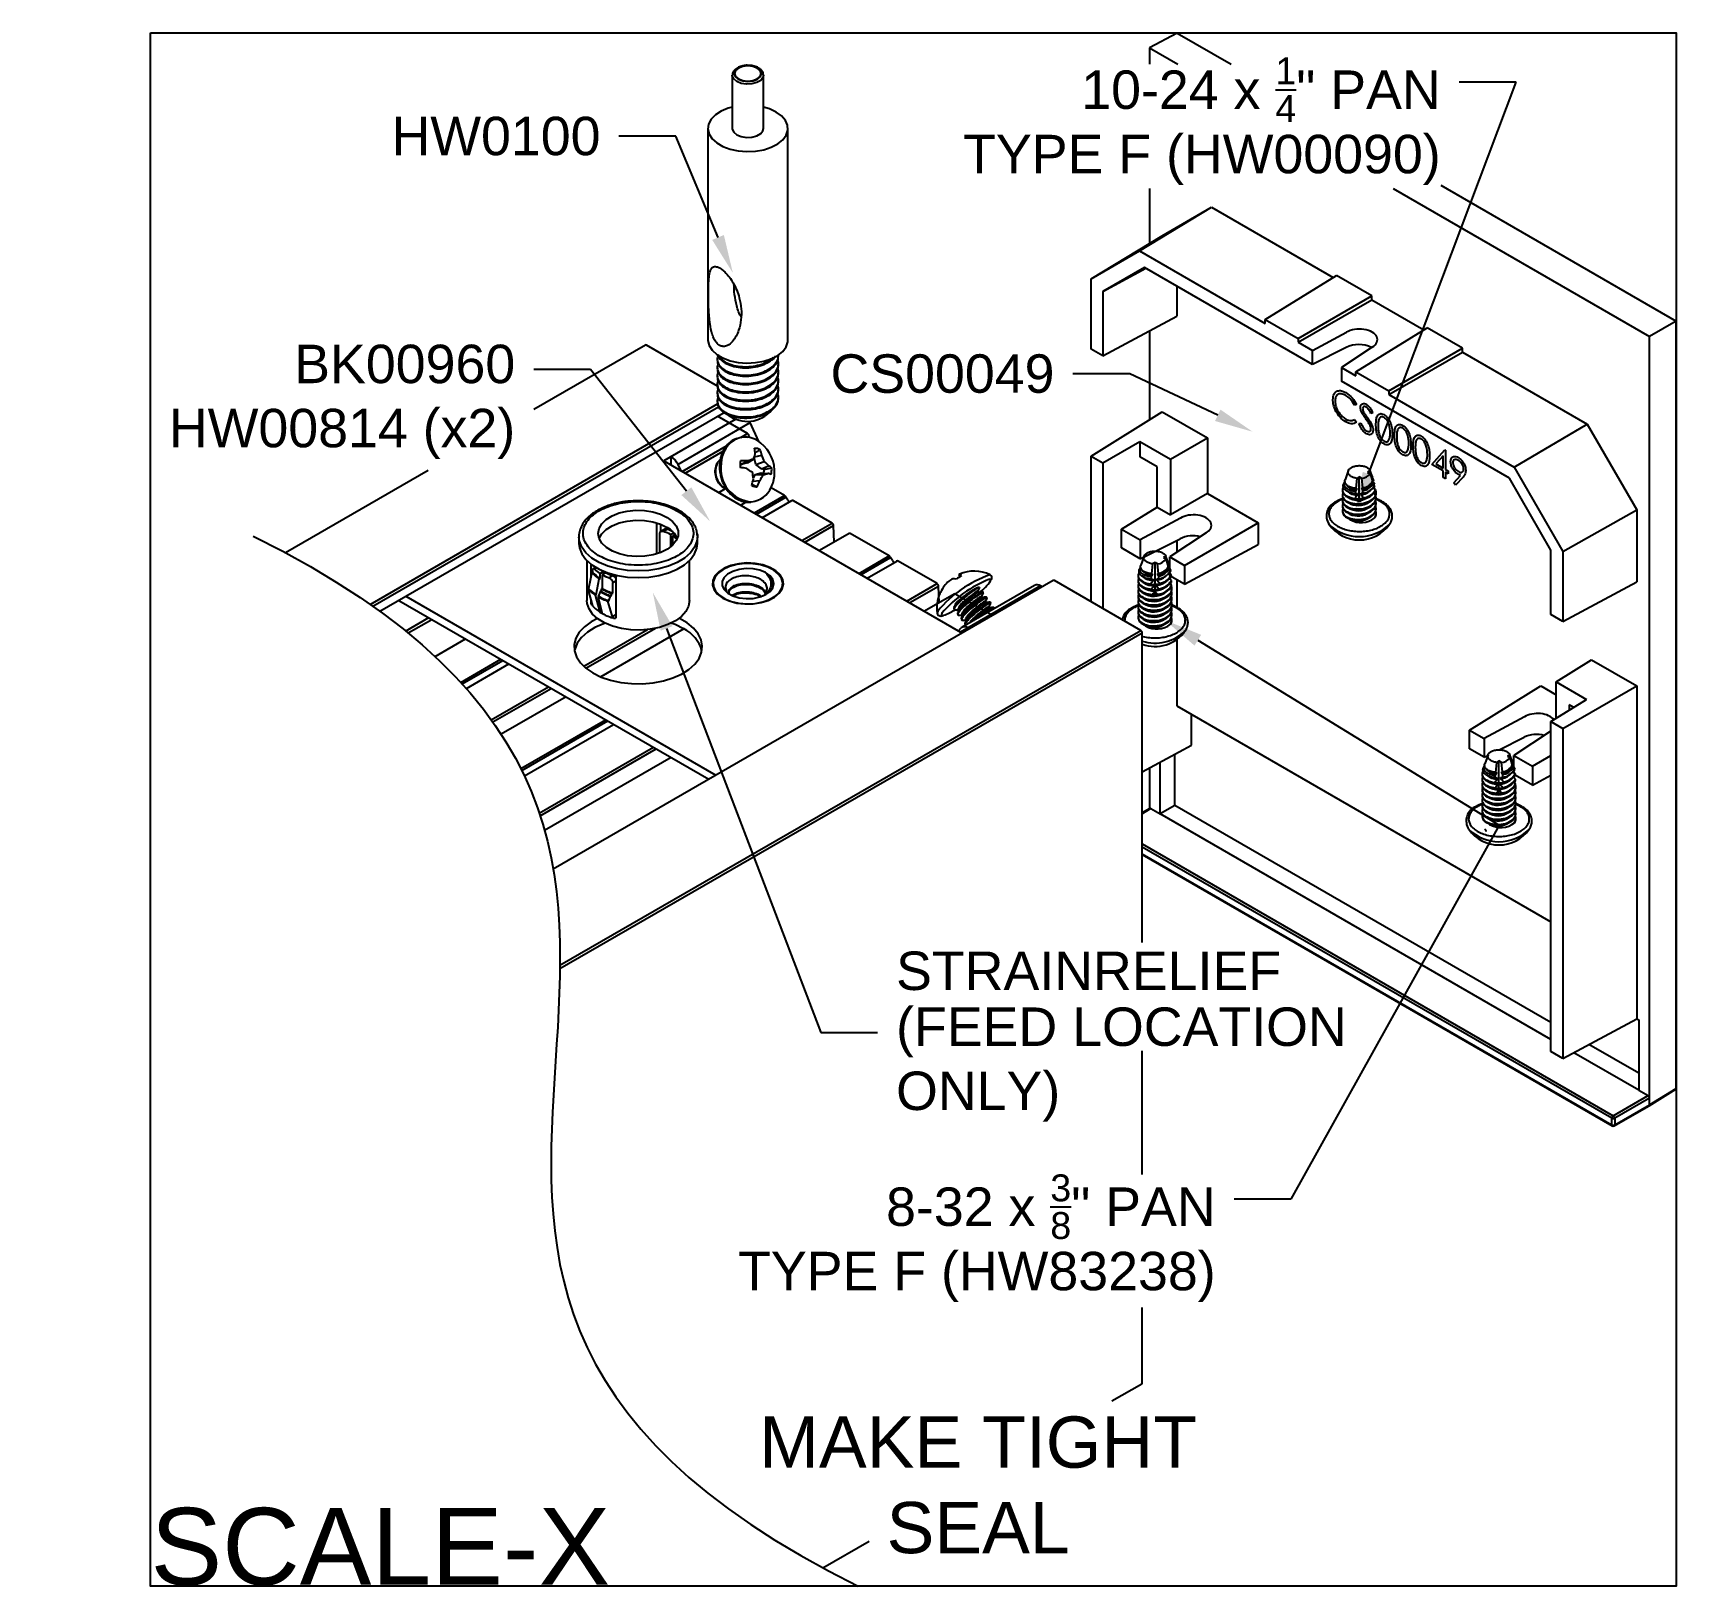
# Model space of a CAD drawing. Header units: inches. Extents: x -0.57 to 7.44, y -7.57 to 0.
import ezdxf
from ezdxf import colors
from ezdxf.entities.mleader import LeaderData, LeaderLine
from ezdxf.math import Vec2, Vec3

# ---------------------------------------------------------------- set-up
doc = ezdxf.new("R2010")
doc.units = ezdxf.units.IN
doc.header["$LTSCALE"] = 0.5
doc.header["$MEASUREMENT"] = 0
doc.linetypes.add('HIDDEN', pattern=[0.375, 0.25, -0.125])
for name, color, linetype in [('End Cap', 92, 'CONTINUOUS'), ('FAB DWG', 221, 'CONTINUOUS'), ('Hardware', 242, 'CONTINUOUS'), ('Housing', 150, 'CONTINUOUS'), ('Mounting', 4, 'CONTINUOUS')]:
    doc.layers.add(name, color=color, linetype=linetype)
doc.layers.add('Text-Unprinted', color=131, linetype='CONTINUOUS', plot=False)
doc.styles.add('LSAD_Standard', font='arial.ttf')

msp = doc.modelspace()

# ---------------------------------------------------------------- texts
at = {"layer": 'FAB DWG', "transparency": 16777216, "insert": (4.0352, -7.0808), "char_height": 0.25, "attachment_point": 5, "style": 'LSAD_Standard'}
msp.add_mtext_dynamic_manual_height_columns('\\A1;MAKE TIGHT SEAL', width=2.522904, gutter_width=16.875, heights=[0], dxfattribs=at)
at = {"layer": 'FAB DWG', "linetype": 'HIDDEN', "ltscale": 0.5, "transparency": 16777216, "style": 'LSAD_Standard'}
msp.add_attdef('STRAINRELIEF', (3.6351, -4.6665), 'HW205_-0_', height=0.1875, dxfattribs=at)
at = {"layer": 'Text-Unprinted', "ltscale": 0.5, "transparency": 16777216, "style": 'LSAD_Standard'}
msp.add_attdef('SCALE-X', (0, -7.5665), 'XEffectiveScaleFactor', height=0.375, dxfattribs=at)

# ---------------------------------------------------------------- linework, layer by layer
at = {"layer": 'End Cap', "transparency": 16777216}
for p, q in [((5.0053, -0.0009), (4.8708, -0.0732)), ((4.8708, -0.0732), (4.8708, -0.1531)), ((4.8708, -0.0732), (5.0091, -0.1531)), ((5.0053, -0.0009), (5.2689, -0.1531)), ((4.8708, -0.759), (4.8708, -1.027)), ((6.0587, -0.759), (7.3085, -1.4805)), ((6.2906, -0.7429), (7.4385, -1.4055)), ((4.8228, -1.0629), (5.1738, -0.8502)), ((4.933, -0.9893), (5.1738, -0.8502)), ((5.1738, -0.8502), (5.7666, -1.1924)), ((4.5856, -1.1999), (4.933, -0.9893)), ((4.5856, -1.1999), (4.8228, -1.0629)), ((4.8228, -1.0629), (5.4352, -1.4164)), ((4.5856, -1.5413), (4.5856, -1.1999)), ((4.847, -1.1443), (4.644, -1.2615)), ((4.644, -1.2615), (4.8521, -1.1472)), ((5.6653, -1.6167), (4.847, -1.1443)), ((5.4352, -1.3973), (5.7826, -1.1825)), ((5.9548, -1.2819), (5.7826, -1.1825)), ((4.644, -1.2615), (4.644, -1.575)), ((5.0037, -1.2347), (5.0037, -1.3816)), ((5.5951, -1.4895), (5.9548, -1.2819)), ((5.9548, -1.301), (5.9548, -1.2819)), ((5.5951, -1.5087), (5.9548, -1.301)), ((5.9548, -1.301), (6.2085, -1.4475)), ((4.644, -1.575), (5.0037, -1.3816)), ((5.4352, -1.4164), (5.4352, -1.3973)), ((5.4352, -1.3973), (5.5951, -1.4895)), ((5.8772, -1.6524), (6.2246, -1.4376)), ((6.3967, -1.537), (6.2246, -1.4376)), ((7.4385, -1.4055), (7.3085, -1.4805)), ((7.4385, -5.1459), (7.4385, -1.4055)), ((4.8708, -1.453), (4.8708, -1.8867)), ((5.5951, -1.4895), (5.5951, -1.5087)), ((5.5951, -1.5087), (5.6653, -1.5493)), ((5.6653, -1.5493), (5.831, -1.46)), ((7.3085, -5.1936), (7.3085, -1.4805)), ((4.644, -1.575), (4.5856, -1.5413)), ((5.8299, -1.5343), (5.6653, -1.6167)), ((5.6653, -1.6167), (5.6653, -1.5493)), ((5.9561, -1.5322), (5.8069, -1.631)), ((6.037, -1.7447), (6.3967, -1.537)), ((6.037, -1.7638), (6.3967, -1.5562)), ((6.3967, -1.5562), (6.3967, -1.537)), ((6.3967, -1.5562), (7.0055, -1.9076)), ((5.8069, -1.631), (5.8069, -1.6984)), ((5.8069, -1.631), (5.8772, -1.6716)), ((5.8772, -1.6716), (5.8772, -1.6524)), ((5.8772, -1.6524), (6.037, -1.7447)), ((6.6252, -2.1708), (5.8069, -1.6984)), ((6.037, -1.7447), (6.037, -1.7638)), ((5.8797, -1.812), (5.8704, -1.8149)), ((6.037, -1.7638), (6.6494, -2.1174)), ((4.5856, -2.063), (4.933, -1.8482)), ((4.933, -1.8482), (5.1529, -1.9751)), ((5.8704, -1.8847), (5.8797, -1.8981)), ((5.8917, -1.9039), (5.9017, -1.9027)), ((5.9597, -1.8528), (5.9502, -1.8557)), ((6.6494, -2.1174), (7.0055, -1.9076)), ((7.0055, -1.9076), (7.2463, -2.3247)), ((4.644, -2.0967), (4.8239, -1.9929)), ((4.8239, -1.9929), (4.973, -2.079)), ((4.8239, -1.9929), (4.8239, -2.0674)), ((4.973, -2.079), (5.1529, -1.9751)), ((5.1529, -1.9751), (5.1529, -2.2456)), ((4.5856, -2.063), (4.644, -2.0967)), ((4.5856, -2.7736), (4.5856, -2.063)), ((4.9085, -2.1162), (4.8239, -2.0674)), ((4.973, -2.079), (4.973, -2.3494)), ((6.2468, -2.1037), (6.3111, -2.0327)), ((6.3027, -2.0629), (6.2676, -2.1017)), ((6.3027, -2.122), (6.3027, -2.0629)), ((6.3111, -2.0327), (6.3133, -2.0339)), ((6.3133, -2.0339), (6.3133, -2.1281)), ((4.644, -2.0967), (4.644, -2.8073)), ((4.9085, -2.3121), (4.9085, -2.1162)), ((6.3027, -2.136), (6.2468, -2.1037)), ((6.2676, -2.1017), (6.3027, -2.122)), ((6.3027, -2.1674), (6.3027, -2.136)), ((6.3133, -2.1281), (6.3269, -2.136)), ((6.3133, -2.1421), (6.3133, -2.1735)), ((6.3269, -2.1499), (6.3133, -2.1421)), ((6.3269, -2.136), (6.3269, -2.1499)), ((6.3547, -2.1941), (6.3875, -2.1577)), ((6.6494, -2.1174), (6.8866, -2.5282)), ((6.3133, -2.1735), (6.3027, -2.1674)), ((6.3631, -2.2058), (6.3547, -2.1941)), ((6.3994, -2.1654), (6.3631, -2.2058)), ((6.8282, -2.5224), (6.6252, -2.1708)), ((4.7348, -2.4195), (4.9085, -2.3121)), ((4.9085, -2.3121), (4.973, -2.3494)), ((5.1529, -2.2456), (4.973, -2.3494)), ((5.1529, -2.2456), (5.4004, -2.3884)), ((5.0214, -2.366), (4.8252, -2.4717)), ((5.0407, -2.5961), (5.4004, -2.3884)), ((5.4004, -2.3884), (5.4004, -2.4946)), ((6.8866, -2.5282), (7.2463, -2.3247)), ((7.2463, -2.3247), (7.2463, -2.6762)), ((4.7348, -2.4195), (4.8252, -2.4717)), ((4.7348, -2.5114), (4.7348, -2.4195)), ((4.8252, -2.4717), (4.8253, -2.5637)), ((4.8253, -2.5637), (5.0199, -2.4663)), ((5.1465, -2.4383), (4.9699, -2.5552)), ((5.0037, -2.4743), (5.0037, -2.5328)), ((4.8253, -2.5637), (4.7348, -2.5114)), ((4.9698, -2.6471), (4.9699, -2.5552)), ((4.9699, -2.5552), (5.0407, -2.5961)), ((5.0407, -2.688), (5.4004, -2.4946)), ((6.8282, -2.8359), (6.8282, -2.5224)), ((6.8866, -2.5282), (6.8866, -2.8696)), ((5.0407, -2.5961), (5.0407, -2.688)), ((5.0407, -2.688), (4.9698, -2.6471)), ((5.0037, -2.6667), (5.0037, -2.8005)), ((6.8866, -2.8696), (7.2463, -2.6762)), ((6.8866, -2.8696), (6.8282, -2.8359)), ((5.0037, -2.9568), (5.0037, -3.2817)), ((6.8528, -3.1641), (7.0265, -3.0567)), ((7.0265, -3.0567), (7.2463, -3.1836)), ((6.4316, -3.3991), (6.779, -3.1843)), ((6.779, -3.1843), (6.8528, -3.2269)), ((6.8528, -3.1641), (7.0019, -3.2502)), ((6.8528, -3.3424), (6.8528, -3.1641)), ((6.8866, -3.3913), (7.2463, -3.1836)), ((7.2463, -3.1836), (7.2463, -4.8069)), ((5.0037, -3.2817), (6.8282, -4.3349)), ((6.8282, -3.3576), (7.0019, -3.2502)), ((6.9173, -3.2759), (6.9173, -3.3025)), ((6.9396, -3.2888), (6.9173, -3.2759)), ((5.0757, -3.4736), (5.0757, -3.3232)), ((6.6985, -3.3342), (6.5023, -3.4399)), ((6.8282, -3.3576), (6.8866, -3.3913)), ((6.8282, -4.9666), (6.8282, -3.3576)), ((6.4316, -3.3991), (6.5023, -3.4399)), ((6.4316, -3.491), (6.4316, -3.3991)), ((6.5023, -3.4399), (6.5024, -3.5318)), ((6.5764, -3.4948), (6.697, -3.4344)), ((6.8236, -3.4064), (6.647, -3.5234)), ((6.8866, -3.3913), (6.8866, -5.0003)), ((4.8351, -3.603), (5.0757, -3.4736)), ((4.9949, -3.7667), (4.9949, -3.5171)), ((6.5024, -3.5318), (6.4316, -3.491)), ((6.5024, -3.5318), (6.5206, -3.5228)), ((6.647, -3.5234), (6.7374, -3.5756)), ((6.647, -3.5791), (6.647, -3.5234)), ((6.7374, -3.5756), (6.8282, -3.5232)), ((4.8708, -3.5838), (4.8708, -3.7829)), ((4.9229, -3.8082), (4.9229, -3.5557)), ((6.7374, -3.5756), (6.7374, -3.6675)), ((6.7374, -3.6675), (6.6544, -3.6196)), ((6.7374, -3.6675), (6.8282, -3.6187)), ((4.8729, -3.7817), (4.8351, -3.8035)), ((4.8779, -3.7822), (4.8351, -3.8069)), ((4.8779, -3.7822), (4.9229, -3.8082)), ((4.9949, -3.7667), (4.9229, -3.8082)), ((6.8282, -4.9081), (4.9229, -3.8082)), ((6.8282, -4.8251), (4.9949, -3.7667)), ((4.8351, -3.9534), (7.1318, -5.2793)), ((7.1247, -5.2915), (4.8351, -3.9698)), ((4.8351, -4.0024), (7.1247, -5.3242)), ((4.8351, -4.0058), (7.1268, -5.3288)), ((6.8866, -5.0003), (7.2463, -4.8069)), ((7.2463, -4.8069), (7.2564, -4.8127)), ((7.2564, -4.8127), (7.2564, -5.1553)), ((6.8866, -5.0003), (6.8282, -4.9666)), ((7.2564, -5.0722), (7.0136, -4.9321)), ((7.2564, -5.1553), (6.9391, -4.9721)), ((7.1318, -5.2793), (7.3015, -5.1813)), ((7.3085, -5.1936), (7.1388, -5.2915)), ((7.2564, -5.1553), (7.3015, -5.1813)), ((7.3066, -5.2307), (7.4365, -5.1504)), ((7.3085, -5.2262), (7.4385, -5.1459)), ((7.3085, -5.2262), (7.3085, -5.1936)), ((7.1368, -5.3288), (7.3065, -5.2308)), ((7.1388, -5.3242), (7.3085, -5.2262)), ((7.3085, -5.2262), (7.3085, -5.2262)), ((7.1247, -5.3242), (7.1247, -5.2915)), ((7.1388, -5.2915), (7.1388, -5.3242))]:
    msp.add_line(p, q, dxfattribs=at)
for centre, radius, start, end in [((5.8913, -1.6565), 0.1368, 63.25014, 116.69438), ((5.0816, -2.593), 0.141, 74.88506, 115.97936), ((6.7588, -3.5612), 0.141, 74.88506, 115.97936), ((4.8749, -3.7863), 0.00503, 54.38242, 114.30712), ((7.2932, -5.1943), 0.0154, 2.60548, 57.39452), ((7.1401, -5.2922), 0.0154, 122.60548, 177.39452), ((7.1235, -5.2922), 0.0154, 2.60548, 57.39452), ((7.1318, -5.2779), 0.0154, 242.60967, 297.39033), ((7.1318, -5.3106), 0.0154, 242.60967, 297.39033), ((7.1296, -5.3247), 0.00493, 173.70115, 234.98667), ((7.1318, -5.3201), 0.01, 240.00269, 299.99731), ((7.1339, -5.3247), 0.00493, 305.01333, 6.29885)]:
    msp.add_arc(centre, radius, start, end, dxfattribs=at)
for centre, major_axis, ratio, start_param, end_param in [((5.8936, -1.4961), (0.0885, 0.0014), 0.58727, 5.488283, 8.629876), ((5.0839, -2.4021), (0.0885, 0.0014), 0.58727, 5.488283, 8.629876), ((6.7611, -3.3703), (0.0885, 0.0014), 0.58727, 0.397845, 2.34669), ((6.7611, -3.3703), (0.0885, 0.0014), 0.58727, 5.488283, 5.564535), ((7.4314, -5.1418), (-0.005, 0.00866), 0.577206, 3.159042, 3.92692), ((7.3014, -5.2222), (-0.00513, 0.00858), 0.577294, 3.132868, 3.918195)]:
    msp.add_ellipse(centre, major_axis=major_axis, ratio=ratio, start_param=start_param, end_param=end_param, dxfattribs=at)
for points, knots in [([(5.7648, -1.788), (5.7659, -1.778), (5.7681, -1.7579), (5.7855, -1.7446), (5.8065, -1.7432), (5.821, -1.7503), (5.8282, -1.7539)], [0, 0, 0, 0, 0.279512, 0.55908, 0.779374, 1, 1, 1, 1]), ([(5.8276, -1.7675), (5.8201, -1.7641), (5.805, -1.7574), (5.7875, -1.7621), (5.777, -1.7755), (5.7759, -1.7885), (5.7754, -1.7951)], [0, 0, 0, 0, 0.279856, 0.559519, 0.779686, 1, 1, 1, 1]), ([(5.8282, -1.7539), (5.8396, -1.7619), (5.8598, -1.7761), (5.8736, -1.8011), (5.8797, -1.812)], [0, 0, 0, 0, 0.559517, 1, 1, 1, 1]), ([(5.7798, -1.8452), (5.7749, -1.8341), (5.7662, -1.8143), (5.7652, -1.7961), (5.7648, -1.788)], [0, 0, 0, 0, 0.559029, 1, 1, 1, 1]), ([(5.7754, -1.7951), (5.7763, -1.8044), (5.7781, -1.823), (5.7929, -1.8505), (5.8104, -1.8712), (5.8223, -1.8791), (5.8283, -1.883)], [0, 0, 0, 0, 0.279434, 0.558921, 0.779283, 1, 1, 1, 1]), ([(5.8704, -1.8149), (5.8636, -1.8036), (5.8514, -1.7834), (5.8349, -1.7724), (5.8276, -1.7675)], [0, 0, 0, 0, 0.5584265, 1, 1, 1, 1]), ([(5.8993, -1.8267), (5.8998, -1.8221), (5.9008, -1.8131), (5.9089, -1.8072), (5.9185, -1.807), (5.9251, -1.8101), (5.9283, -1.8117)], [0, 0, 0, 0, 0.279553, 0.558798, 0.779378, 1, 1, 1, 1]), ([(5.9059, -1.8512), (5.9038, -1.8465), (5.9001, -1.838), (5.8995, -1.8301), (5.8993, -1.8267)], [0, 0, 0, 0, 0.55984, 1, 1, 1, 1]), ([(5.9272, -1.825), (5.9248, -1.8238), (5.92, -1.8215), (5.9142, -1.8224), (5.9105, -1.826), (5.9101, -1.8301), (5.9099, -1.8322)], [0, 0, 0, 0, 0.280274, 0.559931, 0.77992, 1, 1, 1, 1]), ([(5.9099, -1.8322), (5.91, -1.8342), (5.9103, -1.8381), (5.9128, -1.8459), (5.9158, -1.8511), (5.9176, -1.8543)], [0, 0, 0, 0, 0.279946, 0.559774, 1, 1, 1, 1]), ([(5.9502, -1.8557), (5.9468, -1.8488), (5.9422, -1.8393), (5.9335, -1.8292), (5.9293, -1.8264), (5.9272, -1.825)], [0, 0, 0, 0, 0.559818, 0.779848, 1, 1, 1, 1]), ([(5.9283, -1.8117), (5.932, -1.8142), (5.9392, -1.8192), (5.9506, -1.8338), (5.9563, -1.8456), (5.9597, -1.8528)], [0, 0, 0, 0, 0.27975, 0.559501, 1, 1, 1, 1]), ([(5.8284, -1.897), (5.818, -1.89), (5.7993, -1.8774), (5.7858, -1.855), (5.7798, -1.8452)], [0, 0, 0, 0, 0.559804, 1, 1, 1, 1]), ([(5.8283, -1.883), (5.8374, -1.887), (5.8537, -1.8941), (5.8653, -1.8876), (5.8704, -1.8847)], [0, 0, 0, 0, 0.558772, 1, 1, 1, 1]), ([(5.8797, -1.8981), (5.876, -1.9008), (5.8688, -1.9062), (5.8513, -1.9077), (5.8371, -1.9011), (5.8284, -1.897)], [0, 0, 0, 0, 0.28041, 0.560795, 1, 1, 1, 1]), ([(5.9276, -1.9543), (5.9232, -1.9513), (5.9145, -1.9452), (5.9011, -1.9272), (5.8953, -1.9127), (5.8917, -1.9039)], [0, 0, 0, 0, 0.2798798, 0.5596658, 1, 1, 1, 1]), ([(5.9017, -1.9027), (5.9052, -1.911), (5.9101, -1.9225), (5.9201, -1.9351), (5.9251, -1.9386), (5.9276, -1.9404)], [0, 0, 0, 0, 0.5593206, 0.7797817, 1, 1, 1, 1]), ([(5.9252, -1.8809), (5.9214, -1.8755), (5.9145, -1.8659), (5.9085, -1.8557), (5.9059, -1.8512)], [0, 0, 0, 0, 0.560413, 1, 1, 1, 1]), ([(5.9176, -1.8543), (5.9205, -1.8586), (5.9257, -1.8662), (5.9311, -1.8737), (5.9335, -1.877)], [0, 0, 0, 0, 0.559906, 1, 1, 1, 1]), ([(5.9464, -1.9148), (5.9428, -1.9082), (5.9363, -1.8965), (5.9286, -1.8856), (5.9252, -1.8809)], [0, 0, 0, 0, 0.559496, 1, 1, 1, 1]), ([(5.9335, -1.877), (5.9409, -1.8876), (5.9512, -1.9023), (5.9599, -1.9237), (5.9608, -1.9325), (5.9612, -1.9369)], [0, 0, 0, 0, 0.5601154, 0.7802838, 1, 1, 1, 1]), ([(5.9507, -1.9306), (5.9504, -1.9277), (5.9499, -1.9226), (5.9475, -1.9172), (5.9464, -1.9148)], [0, 0, 0, 0, 0.55899, 1, 1, 1, 1]), ([(5.9748, -1.9101), (5.975, -1.9023), (5.9753, -1.8866), (5.9795, -1.8694), (5.9868, -1.86), (5.9945, -1.8563), (6.0039, -1.8563), (6.0108, -1.8596), (6.0142, -1.8613)], [0, 0, 0, 0, 0.250526, 0.500164, 0.625273, 0.750198, 0.875111, 1, 1, 1, 1]), ([(6.0142, -2.0043), (6.0108, -2.002), (6.0039, -1.9974), (5.9914, -1.983), (5.9804, -1.9604), (5.9754, -1.9342), (5.975, -1.9182), (5.9748, -1.9101)], [0, 0, 0, 0, 0.1251812, 0.250351, 0.4987777, 0.7489456, 1, 1, 1, 1]), ([(6.0146, -1.8754), (6.0119, -1.8742), (6.0065, -1.8717), (5.9993, -1.8723), (5.9936, -1.8757), (5.9884, -1.8837), (5.9857, -1.8977), (5.9855, -1.91), (5.9854, -1.9162)], [0, 0, 0, 0, 0.124874, 0.249889, 0.374726, 0.499789, 0.7495, 1, 1, 1, 1]), ([(5.9854, -1.9162), (5.9855, -1.9224), (5.9857, -1.935), (5.9888, -1.9553), (5.997, -1.9732), (6.0065, -1.9849), (6.0119, -1.9887), (6.0146, -1.9906)], [0, 0, 0, 0, 0.2510852, 0.5013708, 0.7496281, 0.8748771, 1, 1, 1, 1]), ([(6.0142, -1.8613), (6.0177, -1.8636), (6.0246, -1.8682), (6.0373, -1.8827), (6.0486, -1.9053), (6.0543, -1.932), (6.0547, -1.9482), (6.0549, -1.9563)], [0, 0, 0, 0, 0.125169, 0.250336, 0.498865, 0.749016, 1, 1, 1, 1]), ([(6.0443, -1.9502), (6.0439, -1.9373), (6.0433, -1.918), (6.0322, -1.8929), (6.0227, -1.8811), (6.0173, -1.8773), (6.0146, -1.8754)], [0, 0, 0, 0, 0.5000715, 0.7490206, 0.8745985, 1, 1, 1, 1]), ([(6.0655, -1.9624), (6.0657, -1.9546), (6.066, -1.9389), (6.0702, -1.9217), (6.0775, -1.9124), (6.0852, -1.9086), (6.0946, -1.9086), (6.1015, -1.9119), (6.1049, -1.9136)], [0, 0, 0, 0, 0.250526, 0.500164, 0.625273, 0.750198, 0.875111, 1, 1, 1, 1]), ([(6.1049, -1.9136), (6.1084, -1.9159), (6.1153, -1.9206), (6.128, -1.935), (6.1392, -1.9577), (6.145, -1.9843), (6.1454, -2.0006), (6.1456, -2.0087)], [0, 0, 0, 0, 0.125169, 0.250336, 0.498865, 0.749016, 1, 1, 1, 1]), ([(5.9276, -1.9404), (5.9307, -1.9418), (5.9371, -1.9447), (5.9448, -1.9437), (5.9497, -1.9387), (5.9504, -1.9333), (5.9507, -1.9306)], [0, 0, 0, 0, 0.280276, 0.560148, 0.780153, 1, 1, 1, 1]), ([(5.9612, -1.9369), (5.9606, -1.9421), (5.9593, -1.9525), (5.9498, -1.9589), (5.939, -1.9598), (5.9314, -1.9561), (5.9276, -1.9543)], [0, 0, 0, 0, 0.2791829, 0.5590851, 0.779446, 1, 1, 1, 1]), ([(6.0549, -1.9563), (6.0547, -1.9642), (6.0543, -1.98), (6.0486, -2), (6.0373, -2.0095), (6.0246, -2.0094), (6.0177, -2.006), (6.0142, -2.0043)], [0, 0, 0, 0, 0.251002, 0.501138, 0.749612, 0.874807, 1, 1, 1, 1]), ([(6.0146, -1.9906), (6.0178, -1.992), (6.0243, -1.9948), (6.0342, -1.9927), (6.0377, -1.986), (6.0399, -1.9818)], [0, 0, 0, 0, 0.280257, 0.560781, 1, 1, 1, 1]), ([(6.0399, -1.9818), (6.0414, -1.9764), (6.0441, -1.9668), (6.0443, -1.9552), (6.0443, -1.9502)], [0, 0, 0, 0, 0.559599, 1, 1, 1, 1]), ([(6.1049, -2.0567), (6.1015, -2.0544), (6.0946, -2.0498), (6.0821, -2.0354), (6.071, -2.0128), (6.066, -1.9865), (6.0657, -1.9705), (6.0655, -1.9624)], [0, 0, 0, 0, 0.125181, 0.250351, 0.498778, 0.748946, 1, 1, 1, 1]), ([(6.1053, -1.9278), (6.1026, -1.9265), (6.0971, -1.924), (6.09, -1.9247), (6.0843, -1.9281), (6.079, -1.9361), (6.0764, -1.95), (6.0762, -1.9623), (6.0761, -1.9685)], [0, 0, 0, 0, 0.124874, 0.249889, 0.374726, 0.499789, 0.7495, 1, 1, 1, 1]), ([(6.0761, -1.9685), (6.0762, -1.9748), (6.0764, -1.9873), (6.0795, -2.0076), (6.0876, -2.0255), (6.0972, -2.0372), (6.1026, -2.041), (6.1053, -2.0429)], [0, 0, 0, 0, 0.251085, 0.501371, 0.749628, 0.874877, 1, 1, 1, 1]), ([(6.135, -2.0025), (6.1346, -1.9896), (6.1339, -1.9703), (6.1229, -1.9452), (6.1133, -1.9334), (6.108, -1.9297), (6.1053, -1.9278)], [0, 0, 0, 0, 0.500072, 0.749021, 0.874598, 1, 1, 1, 1]), ([(6.1305, -2.0342), (6.132, -2.0287), (6.1347, -2.0191), (6.1349, -2.0076), (6.135, -2.0025)], [0, 0, 0, 0, 0.559599, 1, 1, 1, 1]), ([(6.1562, -2.0148), (6.1563, -2.0069), (6.1566, -1.9913), (6.1608, -1.9741), (6.1682, -1.9647), (6.1758, -1.961), (6.1852, -1.9609), (6.1921, -1.9643), (6.1956, -1.9659)], [0, 0, 0, 0, 0.250526, 0.500164, 0.625273, 0.750198, 0.875111, 1, 1, 1, 1]), ([(6.1959, -1.9801), (6.1932, -1.9789), (6.1878, -1.9764), (6.1806, -1.977), (6.1749, -1.9804), (6.1697, -1.9884), (6.1671, -2.0024), (6.1668, -2.0147), (6.1667, -2.0208)], [0, 0, 0, 0, 0.124874, 0.249889, 0.374726, 0.499789, 0.7495, 1, 1, 1, 1]), ([(6.1956, -1.9659), (6.199, -1.9683), (6.206, -1.9729), (6.2186, -1.9873), (6.2299, -2.01), (6.2356, -2.0367), (6.236, -2.0529), (6.2362, -2.061)], [0, 0, 0, 0, 0.125169, 0.250336, 0.498865, 0.749016, 1, 1, 1, 1]), ([(6.2257, -2.0549), (6.2252, -2.042), (6.2246, -2.0227), (6.2135, -1.9976), (6.204, -1.9858), (6.1986, -1.982), (6.1959, -1.9801)], [0, 0, 0, 0, 0.500072, 0.749021, 0.874598, 1, 1, 1, 1]), ([(6.1456, -2.0087), (6.1454, -2.0166), (6.145, -2.0323), (6.1393, -2.0524), (6.1279, -2.0619), (6.1153, -2.0617), (6.1084, -2.0584), (6.1049, -2.0567)], [0, 0, 0, 0, 0.251002, 0.501138, 0.749612, 0.874807, 1, 1, 1, 1]), ([(6.1053, -2.0429), (6.1085, -2.0443), (6.1149, -2.0471), (6.1249, -2.0451), (6.1284, -2.0383), (6.1305, -2.0342)], [0, 0, 0, 0, 0.2802572, 0.5607811, 1, 1, 1, 1]), ([(6.1956, -2.109), (6.1921, -2.1067), (6.1852, -2.1021), (6.1727, -2.0877), (6.1617, -2.0651), (6.1567, -2.0389), (6.1563, -2.0228), (6.1562, -2.0148)], [0, 0, 0, 0, 0.125181, 0.250351, 0.498778, 0.748946, 1, 1, 1, 1]), ([(6.1667, -2.0208), (6.1668, -2.0271), (6.1671, -2.0397), (6.1701, -2.06), (6.1783, -2.0778), (6.1878, -2.0896), (6.1932, -2.0934), (6.1959, -2.0953)], [0, 0, 0, 0, 0.251085, 0.501371, 0.749628, 0.874877, 1, 1, 1, 1]), ([(6.2362, -2.061), (6.236, -2.0689), (6.2357, -2.0847), (6.2299, -2.1047), (6.2186, -2.1142), (6.206, -2.114), (6.199, -2.1107), (6.1956, -2.109)], [0, 0, 0, 0, 0.251002, 0.501138, 0.749612, 0.874807, 1, 1, 1, 1]), ([(6.2212, -2.0865), (6.2227, -2.0811), (6.2254, -2.0714), (6.2256, -2.0599), (6.2257, -2.0549)], [0, 0, 0, 0, 0.559599, 1, 1, 1, 1]), ([(6.339, -2.0904), (6.3396, -2.0845), (6.3409, -2.0727), (6.3513, -2.065), (6.3637, -2.0644), (6.3722, -2.0684), (6.3765, -2.0704)], [0, 0, 0, 0, 0.279538, 0.558851, 0.779452, 1, 1, 1, 1]), ([(6.3759, -2.084), (6.3723, -2.0823), (6.3649, -2.0789), (6.3563, -2.0808), (6.3505, -2.0864), (6.3499, -2.0927), (6.3495, -2.0958)], [0, 0, 0, 0, 0.280092, 0.560011, 0.780131, 1, 1, 1, 1]), ([(6.3765, -2.0704), (6.3818, -2.0742), (6.3926, -2.0818), (6.4047, -2.1), (6.4117, -2.118), (6.4126, -2.1282), (6.413, -2.1333)], [0, 0, 0, 0, 0.27973, 0.559163, 0.779612, 1, 1, 1, 1]), ([(6.1959, -2.0953), (6.1991, -2.0966), (6.2056, -2.0994), (6.2155, -2.0974), (6.219, -2.0906), (6.2212, -2.0865)], [0, 0, 0, 0, 0.2802572, 0.5607811, 1, 1, 1, 1]), ([(6.3751, -2.1516), (6.3698, -2.1479), (6.3593, -2.1405), (6.3474, -2.1229), (6.3401, -2.1053), (6.3393, -2.0954), (6.339, -2.0904)], [0, 0, 0, 0, 0.279814, 0.559489, 0.779635, 1, 1, 1, 1]), ([(6.3495, -2.0958), (6.3501, -2.1005), (6.3513, -2.1099), (6.3594, -2.1231), (6.3682, -2.1329), (6.3741, -2.1368), (6.377, -2.1387)], [0, 0, 0, 0, 0.278472, 0.558424, 0.779098, 1, 1, 1, 1]), ([(6.3875, -2.1577), (6.3852, -2.1567), (6.381, -2.1549), (6.3769, -2.1526), (6.3751, -2.1516)], [0, 0, 0, 0, 0.5599442, 1, 1, 1, 1]), ([(6.4024, -2.1264), (6.4019, -2.1218), (6.4008, -2.1127), (6.3931, -2.0996), (6.3846, -2.0898), (6.3788, -2.0859), (6.3759, -2.084)], [0, 0, 0, 0, 0.278722, 0.558569, 0.779171, 1, 1, 1, 1]), ([(6.377, -2.1387), (6.3807, -2.1405), (6.3879, -2.144), (6.3964, -2.1419), (6.4016, -2.1358), (6.4022, -2.1295), (6.4024, -2.1264)], [0, 0, 0, 0, 0.280319, 0.55953, 0.779753, 1, 1, 1, 1]), ([(6.413, -2.1333), (6.4118, -2.1407), (6.4097, -2.1539), (6.4026, -2.1619), (6.3994, -2.1654)], [0, 0, 0, 0, 0.55819, 1, 1, 1, 1])]:
    msp.add_open_spline(points, degree=3, knots=knots, dxfattribs=at)
at = {"layer": 'Hardware', "transparency": 16777216}
for p, q in [((2.8363, -0.2063), (2.8363, -0.4659)), ((2.9888, -0.2053), (2.9888, -0.2063)), ((2.9888, -0.4659), (2.9888, -0.2063)), ((2.7173, -0.4659), (2.7173, -1.4972)), ((3.1078, -1.4972), (3.1078, -0.4659)), ((2.7638, -1.7968), (2.7638, -1.8019)), ((3.0614, -1.7815), (3.0614, -1.7764)), ((2.9107, -2.0957), (2.9393, -2.0784)), ((2.9511, -2.1048), (2.9425, -2.0705)), ((2.9441, -2.0664), (2.9802, -2.0596)), ((2.8803, -2.1037), (2.8746, -2.1024)), ((2.8803, -2.1037), (2.9103, -2.087)), ((2.9107, -2.0957), (2.8803, -2.1037)), ((2.9392, -2.1712), (2.9474, -2.1532)), ((2.9474, -2.1532), (2.9779, -2.1453)), ((2.9474, -2.1532), (2.9879, -2.1546)), ((2.9511, -2.1048), (2.9927, -2.0905)), ((2.9793, -2.1261), (2.9511, -2.1048)), ((2.9779, -2.1453), (3.0096, -2.1477)), ((2.9793, -2.1261), (3.0124, -2.1101)), ((2.9915, -2.1288), (2.9793, -2.1261)), ((2.9915, -2.1288), (3.0285, -2.1201)), ((5.8402, -2.135), (5.8245, -2.1792)), ((5.9467, -2.1342), (5.9344, -2.1413)), ((5.9344, -2.1413), (5.9467, -2.1483)), ((5.9577, -2.1655), (5.9467, -2.1342)), ((5.9467, -2.1483), (5.9583, -2.186)), ((2.9315, -2.2004), (2.9583, -2.2132)), ((2.9373, -2.1853), (2.971, -2.1821)), ((5.8116, -2.229), (5.8116, -2.2322)), ((5.8198, -2.1924), (5.817, -2.2003)), ((5.8752, -2.2344), (5.874, -2.2466)), ((5.8813, -2.1719), (5.8766, -2.2205)), ((5.8766, -2.2205), (5.8798, -2.2203)), ((5.8936, -2.1649), (5.8813, -2.1719)), ((5.8936, -2.2795), (5.8936, -2.1649)), ((5.9058, -2.1719), (5.8936, -2.1649)), ((5.9103, -2.2184), (5.9058, -2.1719)), ((5.9076, -2.2185), (5.9103, -2.2184)), ((5.9129, -2.2444), (5.9116, -2.2314)), ((5.9569, -2.1666), (5.9577, -2.1655)), ((5.9606, -2.1738), (5.9571, -2.1737)), ((5.9572, -2.1915), (5.9614, -2.1962)), ((5.9649, -2.186), (5.9606, -2.1738)), ((5.9614, -2.1962), (5.9655, -2.2094)), ((5.9715, -2.2288), (5.9727, -2.2328)), ((5.9736, -2.2305), (5.972, -2.2305)), ((5.9737, -2.2332), (5.972, -2.2342)), ((5.9727, -2.2329), (5.9727, -2.2328)), ((5.9756, -2.245), (5.9756, -2.2433)), ((5.8116, -2.2545), (5.8116, -2.2577)), ((5.8116, -2.28), (5.8116, -2.2832)), ((5.8116, -2.3056), (5.8116, -2.3088)), ((5.8905, -2.2778), (5.8856, -2.284)), ((5.8936, -2.2795), (5.8856, -2.284)), ((5.9034, -2.2851), (5.8936, -2.2795)), ((5.9034, -2.2851), (5.8967, -2.2774)), ((5.9756, -2.2705), (5.9756, -2.2673)), ((5.9756, -2.296), (5.9756, -2.2928)), ((5.9756, -2.3215), (5.9756, -2.3183)), ((2.4678, -2.3889), (2.4678, -2.5402)), ((2.4873, -2.3955), (2.4873, -2.4316)), ((5.7458, -2.3956), (5.7462, -2.3962)), ((5.8116, -2.3311), (5.8116, -2.3343)), ((5.9756, -2.3454), (5.9756, -2.3438)), ((2.0888, -2.4564), (2.0888, -2.489)), ((2.4832, -2.5351), (2.4832, -2.4404)), ((2.5076, -2.4201), (2.4888, -2.4305)), ((2.5011, -2.4302), (2.5196, -2.42)), ((2.5349, -2.4459), (2.5512, -2.4369)), ((2.5349, -2.4459), (2.5349, -2.5072)), ((2.546, -2.4526), (2.5584, -2.4457)), ((2.546, -2.4976), (2.546, -2.4526)), ((2.553, -2.439), (2.553, -2.4487)), ((2.6668, -2.489), (2.6668, -2.4564)), ((2.1278, -2.5727), (2.1278, -2.7675)), ((2.1517, -2.6313), (2.1362, -2.7097)), ((2.1482, -2.6487), (2.1482, -2.5904)), ((2.1554, -2.6293), (2.1517, -2.6313)), ((2.1554, -2.6211), (2.1554, -2.6293)), ((2.1711, -2.6056), (2.1583, -2.6126)), ((2.1656, -2.6151), (2.1768, -2.6089)), ((2.1677, -2.6075), (2.1677, -2.6036)), ((2.2097, -2.6252), (2.1916, -2.6351)), ((2.1916, -2.6596), (2.1916, -2.6351)), ((2.2207, -2.6318), (2.2026, -2.6418)), ((2.2026, -2.6418), (2.2026, -2.7088)), ((2.2097, -2.6379), (2.2097, -2.6252)), ((2.2684, -2.6435), (2.2684, -2.8507)), ((2.6278, -2.7675), (2.6278, -2.5727)), ((3.947, -2.6505), (3.9429, -2.6417)), ((4.0933, -2.6424), (4.0928, -2.6422)), ((2.1362, -2.7097), (2.1325, -2.7117)), ((2.1325, -2.7117), (2.1554, -2.7934)), ((2.1731, -2.7396), (2.188, -2.6616)), ((2.188, -2.6616), (2.1916, -2.6596)), ((2.1952, -2.7222), (2.1916, -2.7242)), ((2.199, -2.7108), (2.1952, -2.7222)), ((2.2026, -2.7088), (2.199, -2.7108)), ((2.2545, -2.6475), (2.236, -2.6577)), ((2.2535, -2.6804), (2.2684, -2.6722)), ((2.2535, -2.7311), (2.2535, -2.6804)), ((2.7483, -2.7106), (2.7524, -2.7195)), ((3.0727, -2.7195), (3.0768, -2.7106)), ((4.0392, -2.7279), (4.0347, -2.7216)), ((4.0422, -2.7036), (4.0414, -2.7071)), ((2.1482, -2.778), (2.1482, -2.7678)), ((2.1507, -2.7767), (2.1482, -2.778)), ((2.1694, -2.7416), (2.1731, -2.7396)), ((2.19, -2.8181), (2.1694, -2.7416)), ((2.1841, -2.7463), (2.1805, -2.7483)), ((2.1805, -2.7483), (2.2011, -2.8247)), ((2.1916, -2.7242), (2.1841, -2.7463)), ((2.2305, -2.771), (2.2343, -2.769)), ((2.2535, -2.8527), (2.2305, -2.771)), ((2.2343, -2.769), (2.242, -2.7467)), ((2.242, -2.7467), (2.2457, -2.7446)), ((2.2457, -2.7446), (2.2497, -2.7332)), ((2.2497, -2.7332), (2.2535, -2.7311)), ((4.0571, -2.7528), (4.0528, -2.7467)), ((4.0608, -2.729), (4.0586, -2.7259)), ((4.0752, -2.7779), (4.0709, -2.7718)), ((4.0789, -2.7541), (4.0767, -2.7509)), ((4.0933, -2.803), (4.089, -2.7969)), ((4.097, -2.7792), (4.0948, -2.776)), ((4.0972, -2.813), (4.1113, -2.8038)), ((4.1151, -2.8043), (4.1129, -2.8011)), ((2.1981, -2.8136), (2.19, -2.8181)), ((2.2684, -2.8379), (2.2535, -2.8461)), ((2.2535, -2.8461), (2.2535, -2.8527)), ((3.8381, -2.8202), (3.8354, -2.8274)), ((3.8354, -2.8274), (3.8354, -2.8285)), ((3.9165, -2.8093), (3.9188, -2.8124)), ((3.9346, -2.8344), (3.9369, -2.8375)), ((3.9381, -2.8103), (3.9411, -2.8144)), ((3.9527, -2.8594), (3.955, -2.8626)), ((3.9561, -2.8636), (3.9633, -2.8635)), ((3.9562, -2.8354), (3.9592, -2.8395)), ((3.9743, -2.8605), (3.9773, -2.8646)), ((4.1141, -2.8073), (4.1151, -2.8053)), ((3.9708, -2.8845), (3.9731, -2.8877))]:
    msp.add_line(p, q, dxfattribs=at)
at = {"layer": 'Hardware', "linetype": 'Continuous', "lineweight": 25, "transparency": 16777216}
for p, q in [((4.8442, -2.5517), (4.8285, -2.596)), ((4.9507, -2.551), (4.9384, -2.558)), ((4.9384, -2.558), (4.9507, -2.5651)), ((4.9617, -2.5823), (4.9507, -2.551)), ((4.8238, -2.6092), (4.821, -2.617)), ((4.8853, -2.5887), (4.8806, -2.6372)), ((4.8806, -2.6372), (4.8838, -2.6371)), ((4.8976, -2.5816), (4.8853, -2.5887)), ((4.8976, -2.7137), (4.8976, -2.5816)), ((4.9098, -2.5887), (4.8976, -2.5816)), ((4.9143, -2.6352), (4.9098, -2.5887)), ((4.9116, -2.6353), (4.9143, -2.6352)), ((4.9507, -2.5651), (4.9623, -2.6028)), ((4.9609, -2.5834), (4.9617, -2.5823)), ((4.9646, -2.5905), (4.9609, -2.5839)), ((4.9646, -2.5905), (4.9611, -2.5905)), ((4.9612, -2.6083), (4.9654, -2.613)), ((4.9689, -2.6027), (4.9646, -2.5905)), ((4.9654, -2.613), (4.9695, -2.6262)), ((4.9761, -2.6232), (4.9746, -2.6189)), ((4.8156, -2.6458), (4.8156, -2.649)), ((4.8156, -2.6713), (4.8156, -2.6745)), ((4.8156, -2.6968), (4.8156, -2.7)), ((4.8156, -2.7223), (4.8156, -2.7255)), ((4.8792, -2.6511), (4.878, -2.6634)), ((4.8976, -2.7397), (4.8976, -2.7226)), ((4.9169, -2.6612), (4.9156, -2.6482)), ((4.9792, -2.7064), (4.974, -2.7094)), ((4.9791, -2.7042), (4.9746, -2.7045)), ((4.9755, -2.6456), (4.9767, -2.6496)), ((4.9776, -2.6473), (4.976, -2.6473)), ((4.9785, -2.6757), (4.9763, -2.6757)), ((4.9767, -2.6496), (4.9767, -2.6496)), ((4.9785, -2.6757), (4.9775, -2.673)), ((4.9791, -2.7042), (4.9775, -2.6983)), ((4.9796, -2.7128), (4.9796, -2.7111)), ((4.8156, -2.7479), (4.8156, -2.751)), ((4.8156, -2.7734), (4.8156, -2.7766)), ((4.8156, -2.7989), (4.8156, -2.8021)), ((4.9796, -2.7383), (4.9796, -2.7351)), ((4.9796, -2.7638), (4.9796, -2.7606)), ((4.9796, -2.7893), (4.9796, -2.7861)), ((4.8156, -2.8244), (4.8156, -2.8276)), ((4.8156, -2.8499), (4.8156, -2.8531)), ((4.9796, -2.8148), (4.9796, -2.8117)), ((4.9796, -2.8404), (4.9796, -2.8372)), ((4.9796, -2.8642), (4.9796, -2.8627)), ((5.045, -2.915), (5.0454, -2.9145)), ((6.5213, -3.5199), (6.5056, -3.5642)), ((6.6278, -3.5192), (6.6156, -3.5262)), ((6.6389, -3.5505), (6.6278, -3.5192)), ((6.5009, -3.5773), (6.4982, -3.5852)), ((6.5625, -3.5569), (6.5577, -3.6054)), ((6.5577, -3.6054), (6.561, -3.6053)), ((6.5747, -3.5498), (6.5625, -3.5569)), ((6.5747, -3.6819), (6.5747, -3.5498)), ((6.5869, -3.5569), (6.5747, -3.5498)), ((6.5915, -3.6033), (6.5869, -3.5569)), ((6.5887, -3.6035), (6.5915, -3.6033)), ((6.6156, -3.5262), (6.6278, -3.5333)), ((6.6278, -3.5333), (6.6394, -3.571)), ((6.638, -3.5516), (6.6389, -3.5505)), ((6.6418, -3.5587), (6.638, -3.5521)), ((6.6418, -3.5587), (6.6382, -3.5587)), ((6.6383, -3.5765), (6.6426, -3.5811)), ((6.646, -3.5709), (6.6418, -3.5587)), ((6.6426, -3.5811), (6.6466, -3.5944)), ((6.6532, -3.5913), (6.6518, -3.5871)), ((6.4927, -3.614), (6.4927, -3.6172)), ((6.4927, -3.6395), (6.4927, -3.6427)), ((6.4927, -3.665), (6.4927, -3.6682)), ((6.5564, -3.6193), (6.5552, -3.6315)), ((6.594, -3.6294), (6.5927, -3.6164)), ((6.6563, -3.6746), (6.6511, -3.6776)), ((6.6562, -3.6724), (6.6517, -3.6727)), ((6.6526, -3.6137), (6.6538, -3.6178)), ((6.6547, -3.6154), (6.6531, -3.6154)), ((6.6556, -3.6438), (6.6535, -3.6439)), ((6.6538, -3.6178), (6.6538, -3.6178)), ((6.6556, -3.6438), (6.6546, -3.6412)), ((6.6562, -3.6724), (6.6546, -3.6665)), ((6.6567, -3.681), (6.6567, -3.6793)), ((6.4927, -3.6905), (6.4927, -3.6937)), ((6.4927, -3.716), (6.4927, -3.7192)), ((6.4927, -3.7416), (6.4927, -3.7447)), ((6.5747, -3.7079), (6.5747, -3.6908)), ((6.6567, -3.7065), (6.6567, -3.7033)), ((6.6567, -3.732), (6.6567, -3.7288)), ((6.6567, -3.7575), (6.6567, -3.7543)), ((6.4927, -3.7671), (6.4927, -3.7703)), ((6.4927, -3.7926), (6.4927, -3.7958)), ((6.4927, -3.8181), (6.4927, -3.8213)), ((6.6567, -3.783), (6.6567, -3.7798)), ((6.6567, -3.8085), (6.6567, -3.8054)), ((6.6567, -3.8324), (6.6567, -3.8309)), ((6.7221, -3.8832), (6.7225, -3.8827))]:
    msp.add_line(p, q, dxfattribs=at)
at = {"layer": 'Hardware', "transparency": 16777216, "flags": 128}
for points in [[(2.9594, -0.1711), (2.9379, -0.1628), (2.9126, -0.1599), (2.8872, -0.1628), (2.8657, -0.1711), (2.8514, -0.1835), (2.8463, -0.1981), (2.8514, -0.2127), (2.8657, -0.2252), (2.8872, -0.2334), (2.9126, -0.2364), (2.9379, -0.2334), (2.9594, -0.2252), (2.9738, -0.2127), (2.9788, -0.1981), (2.9738, -0.1835), (2.9594, -0.1711)], [(2.9888, -0.2063), (2.9862, -0.2177), (2.975, -0.2315), (2.9563, -0.2423), (2.9323, -0.2488), (2.9059, -0.2501), (2.8803, -0.2462), (2.8587, -0.2374), (2.8435, -0.2249), (2.8366, -0.2101), (2.8363, -0.2065)], [(2.9582, -0.1718), (2.9373, -0.1637), (2.9126, -0.1609), (2.8879, -0.1637), (2.867, -0.1718), (2.853, -0.1839), (2.8481, -0.1981), (2.853, -0.2124), (2.867, -0.2244), (2.8879, -0.2325), (2.9126, -0.2353), (2.9373, -0.2325), (2.9582, -0.2244), (2.9722, -0.2124), (2.9771, -0.1981), (2.9722, -0.1839), (2.9582, -0.1718)], [(2.8363, -0.3622), (2.8165, -0.3678), (2.7822, -0.382), (2.754, -0.4002), (2.7332, -0.4214), (2.7208, -0.4447), (2.7174, -0.469), (2.7231, -0.4931), (2.7377, -0.516), (2.7604, -0.5366), (2.7902, -0.5538), (2.8258, -0.5669), (2.8655, -0.5753), (2.9073, -0.5786), (2.9494, -0.5766), (2.9897, -0.5695), (3.0265, -0.5575), (3.0579, -0.5412), (3.0825, -0.5214), (3.0992, -0.499), (3.1072, -0.4751), (3.106, -0.4507), (3.0958, -0.4271), (3.0771, -0.4052), (3.0506, -0.3862), (3.0506, -0.3862)], [(3.0506, -0.3862), (3.0177, -0.371), (2.9888, -0.3622)], [(2.8363, -0.4659), (2.8366, -0.4698), (2.8435, -0.4845), (2.8587, -0.4971), (2.8803, -0.5058), (2.9059, -0.5098), (2.9323, -0.5085), (2.9563, -0.502), (2.975, -0.4912), (2.9862, -0.4773), (2.9888, -0.4659)], [(2.7173, -1.4972), (2.7174, -1.5003), (2.7231, -1.5244), (2.7377, -1.5473), (2.7604, -1.5678), (2.7902, -1.5851), (2.8258, -1.5982), (2.8655, -1.6066), (2.9073, -1.6099), (2.9494, -1.6079), (2.9897, -1.6008), (3.0265, -1.5888), (3.0579, -1.5725), (3.0825, -1.5527), (3.0992, -1.5303), (3.1072, -1.5064), (3.1078, -1.4972)], [(5.8813, -2.1719), (5.8768, -2.1712), (5.8723, -2.1702), (5.868, -2.1691), (5.864, -2.1677), (5.8601, -2.1661), (5.8565, -2.1643), (5.8532, -2.1624), (5.8501, -2.1603), (5.8474, -2.158), (5.8451, -2.1557), (5.8431, -2.1532), (5.8415, -2.1506), (5.8403, -2.148), (5.8395, -2.1453), (5.8391, -2.1425), (5.8391, -2.1398), (5.8395, -2.1371), (5.8404, -2.1344), (5.8416, -2.1317), (5.8432, -2.1292), (5.8452, -2.1267), (5.8476, -2.1243), (5.8503, -2.1221), (5.8534, -2.12), (5.8567, -2.1181), (5.8604, -2.1163), (5.8642, -2.1147), (5.8683, -2.1134), (5.8726, -2.1122), (5.8771, -2.1113), (5.8816, -2.1106), (5.8863, -2.1101), (5.891, -2.1098), (5.8958, -2.1098), (5.9005, -2.1101), (5.9052, -2.1105), (5.9097, -2.1112), (5.9142, -2.1121), (5.9185, -2.1133), (5.9226, -2.1146), (5.9265, -2.1162), (5.9301, -2.1179), (5.9335, -2.1199), (5.9366, -2.1219), (5.9393, -2.1242), (5.9417, -2.1265), (5.9438, -2.129), (5.9454, -2.1316), (5.9467, -2.1342)], [(5.8166, -2.2142), (5.8144, -2.2178), (5.8123, -2.2232), (5.8116, -2.2288), (5.8122, -2.2345), (5.8144, -2.2402), (5.8179, -2.2456), (5.8227, -2.2506), (5.8287, -2.2552), (5.8356, -2.2593), (5.8435, -2.2628), (5.8524, -2.2657), (5.8622, -2.268), (5.8727, -2.2694)], [(5.8116, -2.2322), (5.8122, -2.2377), (5.8144, -2.2434), (5.8179, -2.2488), (5.8227, -2.2538), (5.8287, -2.2584), (5.8356, -2.2624), (5.8436, -2.266), (5.8526, -2.269), (5.8626, -2.2712), (5.8732, -2.2727)], [(5.8143, -2.2433), (5.8123, -2.2487), (5.8116, -2.2543), (5.8122, -2.26), (5.8144, -2.2657), (5.8179, -2.2711), (5.8227, -2.2762), (5.8287, -2.2808), (5.8356, -2.2848), (5.8434, -2.2883), (5.8522, -2.2912), (5.862, -2.2934), (5.8723, -2.2949), (5.8831, -2.2956), (5.8939, -2.2954), (5.9046, -2.2944), (5.9148, -2.2928), (5.9246, -2.2904), (5.9342, -2.2871), (5.9433, -2.2831), (5.9515, -2.2784), (5.9579, -2.2738), (5.9633, -2.2688), (5.9678, -2.2636), (5.9712, -2.2582), (5.9736, -2.2528), (5.9736, -2.2528)], [(5.874, -2.2466), (5.8711, -2.2463), (5.8651, -2.2454), (5.8592, -2.2443), (5.8535, -2.2428), (5.848, -2.241), (5.843, -2.239), (5.8383, -2.2368), (5.8339, -2.2343), (5.8299, -2.2316), (5.8264, -2.2288), (5.8234, -2.2258), (5.8208, -2.2227), (5.8187, -2.2194), (5.8172, -2.216), (5.8162, -2.2127), (5.8157, -2.2091), (5.8158, -2.2056), (5.8164, -2.2022), (5.8171, -2.2003)], [(5.8233, -2.1859), (5.8233, -2.1859), (5.8208, -2.1901), (5.8192, -2.1945), (5.8186, -2.1989), (5.819, -2.2032), (5.8203, -2.2075), (5.8226, -2.2116), (5.8258, -2.2155), (5.8298, -2.2192), (5.8346, -2.2226), (5.8402, -2.2257), (5.8465, -2.2285), (5.8533, -2.2307), (5.8603, -2.2324), (5.8676, -2.2336), (5.8752, -2.2344)], [(5.8766, -2.2205), (5.871, -2.2199), (5.8657, -2.219), (5.8605, -2.2179), (5.8554, -2.2165), (5.8506, -2.2148), (5.8462, -2.213), (5.8421, -2.2109), (5.8383, -2.2086), (5.8348, -2.2062), (5.8318, -2.2036), (5.8293, -2.2009), (5.8271, -2.198), (5.8254, -2.1951), (5.8242, -2.1921), (5.8235, -2.189), (5.8233, -2.1859), (5.8236, -2.1827), (5.8243, -2.1797), (5.8245, -2.1792)], [(5.8809, -2.2267), (5.8778, -2.231), (5.8752, -2.2344)], [(5.9116, -2.2314), (5.9101, -2.2295), (5.9065, -2.2251)], [(5.9606, -2.1738), (5.9589, -2.1703), (5.9569, -2.1671)], [(5.959, -2.1935), (5.9621, -2.1895), (5.9649, -2.186)], [(5.7889, -2.285), (5.7837, -2.2882), (5.7787, -2.2916), (5.774, -2.2951), (5.7696, -2.2988), (5.7656, -2.3025), (5.7619, -2.3064), (5.7586, -2.3104), (5.7556, -2.3145), (5.753, -2.3187), (5.7508, -2.3229), (5.749, -2.3272), (5.7475, -2.3316), (5.7465, -2.336), (5.7459, -2.3404), (5.7456, -2.3448), (5.7458, -2.3493), (5.7463, -2.3537), (5.7473, -2.3581), (5.7486, -2.3625), (5.7503, -2.3668), (5.7524, -2.3711), (5.7549, -2.3752), (5.7578, -2.3794), (5.761, -2.3834), (5.7646, -2.3873), (5.7686, -2.3911), (5.7729, -2.3948), (5.7775, -2.3983), (5.7824, -2.4017), (5.7876, -2.405), (5.7931, -2.4081), (5.7989, -2.411), (5.8049, -2.4138), (5.8112, -2.4163), (5.8177, -2.4187), (5.8243, -2.4209), (5.8312, -2.4229), (5.8383, -2.4246), (5.8455, -2.4262), (5.8528, -2.4275), (5.8602, -2.4286), (5.8678, -2.4295), (5.8754, -2.4302), (5.883, -2.4306), (5.8907, -2.4308), (5.8984, -2.4308), (5.906, -2.4305), (5.9137, -2.43), (5.9212, -2.4293), (5.9288, -2.4284), (5.9362, -2.4272), (5.9435, -2.4258), (5.9506, -2.4242), (5.9576, -2.4224), (5.9645, -2.4204), (5.9711, -2.4181), (5.9775, -2.4157), (5.9838, -2.4131), (5.9897, -2.4103), (5.9954, -2.4073), (6.0009, -2.4042), (6.006, -2.4009), (6.0108, -2.3975), (6.0154, -2.3939), (6.0196, -2.3902), (6.0234, -2.3863), (6.0269, -2.3824), (6.0301, -2.3783), (6.0328, -2.3742), (6.0353, -2.37), (6.0373, -2.3657), (6.0389, -2.3614), (6.0401, -2.357), (6.041, -2.3526), (6.0414, -2.3482), (6.0415, -2.3437), (6.0411, -2.3393), (6.0404, -2.3349), (6.0393, -2.3305), (6.0377, -2.3262), (6.0358, -2.3219), (6.0335, -2.3176), (6.0308, -2.3135), (6.0277, -2.3094), (6.0243, -2.3054), (6.0206, -2.3016), (6.0164, -2.2978), (6.012, -2.2942), (6.0072, -2.2907), (6.0022, -2.2874), (5.9968, -2.2842), (5.9912, -2.2812), (5.9853, -2.2784), (5.9791, -2.2757), (5.9753, -2.2742)], [(5.8116, -2.2577), (5.8122, -2.2632), (5.8144, -2.2689), (5.8179, -2.2743), (5.8227, -2.2794), (5.8287, -2.2839), (5.8356, -2.288), (5.8434, -2.2915), (5.8522, -2.2944), (5.862, -2.2966), (5.8723, -2.2981), (5.8831, -2.2987), (5.8939, -2.2986), (5.9046, -2.2976), (5.9148, -2.296), (5.9246, -2.2936), (5.9342, -2.2903), (5.9433, -2.2863), (5.9515, -2.2816), (5.9588, -2.2763), (5.9648, -2.2705), (5.9694, -2.2644), (5.9728, -2.2582), (5.9748, -2.2519), (5.9756, -2.2452), (5.9755, -2.245)], [(5.8143, -2.2688), (5.8123, -2.2742), (5.8116, -2.2799), (5.8122, -2.2856), (5.8144, -2.2912), (5.8179, -2.2966), (5.8227, -2.3017), (5.8287, -2.3063), (5.8356, -2.3103), (5.8434, -2.3138), (5.8522, -2.3167), (5.862, -2.3189), (5.8723, -2.3204), (5.8831, -2.3211), (5.8939, -2.3209), (5.9046, -2.32), (5.9148, -2.3183), (5.9246, -2.3159), (5.9342, -2.3127), (5.9433, -2.3086), (5.9515, -2.3039), (5.9588, -2.2986), (5.9648, -2.2928), (5.9694, -2.2867), (5.9728, -2.2806), (5.9748, -2.2742), (5.9756, -2.2675), (5.9749, -2.2607), (5.9735, -2.2561)], [(5.8116, -2.2832), (5.8122, -2.2887), (5.8144, -2.2944), (5.8179, -2.2998), (5.8227, -2.3049), (5.8287, -2.3095), (5.8356, -2.3135), (5.8434, -2.317), (5.8522, -2.3199), (5.862, -2.3221), (5.8723, -2.3236), (5.8831, -2.3243), (5.8939, -2.3241), (5.9046, -2.3231), (5.9148, -2.3215), (5.9246, -2.3191), (5.9342, -2.3159), (5.9433, -2.3118), (5.9515, -2.3071), (5.9588, -2.3018), (5.9648, -2.296), (5.9694, -2.2899), (5.9728, -2.2838), (5.9748, -2.2774), (5.9756, -2.2707), (5.9755, -2.2705)], [(5.8143, -2.2944), (5.8123, -2.2997), (5.8116, -2.3054), (5.8122, -2.3111), (5.8144, -2.3167), (5.8179, -2.3221), (5.8227, -2.3272), (5.8287, -2.3318), (5.8356, -2.3358), (5.8434, -2.3393), (5.8522, -2.3422), (5.862, -2.3445), (5.8723, -2.3459), (5.8831, -2.3466), (5.8939, -2.3464), (5.9046, -2.3455), (5.9148, -2.3438), (5.9246, -2.3414), (5.9342, -2.3382), (5.9433, -2.3342), (5.9515, -2.3294), (5.9588, -2.3241), (5.9648, -2.3183), (5.9694, -2.3123), (5.9728, -2.3061), (5.9748, -2.2997), (5.9756, -2.293), (5.9749, -2.2862), (5.9735, -2.2816)], [(5.8116, -2.3088), (5.8122, -2.3143), (5.8144, -2.3199), (5.8179, -2.3253), (5.8227, -2.3304), (5.8287, -2.335), (5.8356, -2.339), (5.8434, -2.3425), (5.8522, -2.3454), (5.862, -2.3476), (5.8723, -2.3491), (5.8831, -2.3498), (5.8939, -2.3496), (5.9046, -2.3487), (5.9148, -2.347), (5.9246, -2.3446), (5.9342, -2.3414), (5.9433, -2.3374), (5.9515, -2.3326), (5.9588, -2.3273), (5.9648, -2.3215), (5.9694, -2.3154), (5.9728, -2.3093), (5.9748, -2.3029), (5.9756, -2.2962), (5.9755, -2.296)], [(5.8143, -2.3199), (5.8123, -2.3253), (5.8116, -2.3309), (5.8122, -2.3366), (5.8144, -2.3422), (5.8179, -2.3477), (5.8227, -2.3527), (5.8287, -2.3573), (5.8356, -2.3613)], [(5.8356, -2.3613), (5.8434, -2.3648), (5.8522, -2.3677), (5.862, -2.37), (5.8723, -2.3715), (5.8831, -2.3721), (5.8939, -2.3719), (5.9046, -2.371), (5.9148, -2.3693), (5.9246, -2.3669), (5.9342, -2.3637), (5.9433, -2.3597), (5.9515, -2.3549), (5.9588, -2.3496), (5.9648, -2.3438), (5.9694, -2.3378), (5.9728, -2.3316), (5.9748, -2.3252), (5.9756, -2.3186), (5.9749, -2.3117), (5.9735, -2.3072)], [(5.8356, -2.3645), (5.8434, -2.368), (5.8522, -2.3709), (5.862, -2.3732), (5.8723, -2.3746), (5.8831, -2.3753), (5.8939, -2.3751), (5.9046, -2.3742), (5.9148, -2.3725), (5.9246, -2.3701), (5.9342, -2.3669), (5.9433, -2.3629), (5.9515, -2.3581), (5.9588, -2.3528), (5.9648, -2.347), (5.9694, -2.341), (5.9728, -2.3348), (5.9748, -2.3284), (5.9756, -2.3217), (5.9755, -2.3215)], [(5.874, -2.2466), (5.8772, -2.2465), (5.8844, -2.246)], [(5.9034, -2.2851), (5.8945, -2.2849), (5.8856, -2.284)], [(5.903, -2.2448), (5.9102, -2.2446), (5.9129, -2.2444)], [(6.0408, -2.3964), (6.0416, -2.3953), (6.0445, -2.3909), (6.047, -2.3863), (6.0492, -2.3817), (6.051, -2.3771), (6.0524, -2.3724), (6.0535, -2.3677), (6.0542, -2.3629), (6.0545, -2.3582), (6.0545, -2.3535), (6.0541, -2.3488), (6.0534, -2.3441), (6.0523, -2.3394), (6.0509, -2.3348), (6.0491, -2.3303), (6.047, -2.3258), (6.0445, -2.3213), (6.0417, -2.317), (6.0385, -2.3127), (6.035, -2.3085), (6.0312, -2.3044), (6.0271, -2.3005), (6.0226, -2.2966), (6.0179, -2.293), (6.0129, -2.2894), (6.0076, -2.286), (6.002, -2.2828), (5.9962, -2.2798), (5.9902, -2.2769), (5.984, -2.2743), (5.9776, -2.2718), (5.9755, -2.2711)], [(2.5192, -2.3621), (2.5449, -2.3815), (2.5628, -2.4036), (2.5721, -2.4274), (2.5723, -2.4518), (2.5633, -2.4757), (2.5457, -2.4979), (2.5203, -2.5173), (2.4882, -2.5332), (2.4509, -2.5447), (2.4102, -2.5514), (2.368, -2.5528), (2.3263, -2.5489), (2.2869, -2.54), (2.2518, -2.5264), (2.2227, -2.5087), (2.2007, -2.4878), (2.1871, -2.4647), (2.1823, -2.4405), (2.1867, -2.4162), (2.2001, -2.3931), (2.2217, -2.3721), (2.2507, -2.3543), (2.2856, -2.3405), (2.3248, -2.3314), (2.3665, -2.3274), (2.4087, -2.3286), (2.4495, -2.335), (2.4869, -2.3464), (2.5192, -2.3621)], [(2.187, -2.4646), (2.2001, -2.4421), (2.2217, -2.4211), (2.2507, -2.4033), (2.2856, -2.3895), (2.3248, -2.3804), (2.3665, -2.3764), (2.4087, -2.3776), (2.4495, -2.384), (2.4869, -2.3954), (2.5192, -2.4111)], [(6.0409, -2.3963), (6.0413, -2.3957), (6.0413, -2.3956)], [(2.6668, -2.4564), (2.6642, -2.4789), (2.6526, -2.5081), (2.6322, -2.5355), (2.6036, -2.5605), (2.5678, -2.5821), (2.5259, -2.5997), (2.4792, -2.6126), (2.4292, -2.6206), (2.3776, -2.6232), (2.326, -2.6205), (2.2761, -2.6125), (2.2294, -2.5995), (2.1875, -2.5819), (2.1517, -2.5603), (2.1232, -2.5353), (2.1029, -2.5078), (2.0914, -2.4787), (2.0888, -2.4581)], [(2.666, -2.4438), (2.6665, -2.449), (2.6668, -2.4564)], [(2.0888, -2.489), (2.0914, -2.5113), (2.1029, -2.5405), (2.1232, -2.568), (2.1517, -2.593), (2.1875, -2.6146), (2.2294, -2.6322), (2.2761, -2.6452), (2.326, -2.6532), (2.3776, -2.6559), (2.4292, -2.6532), (2.4792, -2.6453), (2.5259, -2.6323), (2.5678, -2.6148), (2.6036, -2.5932), (2.6322, -2.5682), (2.6526, -2.5407), (2.6642, -2.5116), (2.6668, -2.489)], [(2.7899, -2.7555), (2.8215, -2.7699), (2.858, -2.7797), (2.8975, -2.7844), (2.9377, -2.7838), (2.9766, -2.7777), (3.0121, -2.7667), (3.0422, -2.7512), (3.0653, -2.7322), (3.0802, -2.7106), (3.086, -2.6876), (3.0825, -2.6644), (3.0698, -2.6423), (3.0487, -2.6225), (3.0202, -2.6061), (2.9859, -2.5939), (2.9477, -2.5866), (2.9075, -2.5845), (2.8677, -2.5879), (2.8302, -2.5965), (2.7972, -2.6098), (2.7705, -2.6272), (2.7513, -2.6477), (2.7409, -2.6701), (2.7397, -2.6934), (2.7479, -2.7162), (2.7649, -2.7372), (2.7899, -2.7555)], [(2.9475, -2.7814), (2.9849, -2.7741), (3.0184, -2.7621), (3.0462, -2.7459), (3.0669, -2.7265), (3.0792, -2.7049), (3.0825, -2.6821), (3.0766, -2.6596), (3.062, -2.6385), (3.0392, -2.6198), (3.0097, -2.6047), (2.9749, -2.594), (2.9367, -2.5882), (2.8972, -2.5876), (2.8586, -2.5922), (2.8229, -2.6019), (2.792, -2.6161), (2.7676, -2.634), (2.751, -2.6547), (2.7432, -2.677), (2.7444, -2.6998), (2.7548, -2.7218), (2.7736, -2.7418), (2.7999, -2.7588), (2.8324, -2.7718), (2.8691, -2.7802), (2.9082, -2.7834), (2.9475, -2.7814)], [(2.9386, -2.7571), (2.9712, -2.7503), (2.9994, -2.7388), (3.0212, -2.7233), (3.0349, -2.705), (3.0396, -2.6852), (3.0348, -2.6654), (3.021, -2.6471), (2.9991, -2.6316), (2.9708, -2.6201), (2.9382, -2.6135), (2.9037, -2.6122), (2.8698, -2.6163), (2.8391, -2.6255), (2.8139, -2.6391), (2.796, -2.6562), (2.7867, -2.6754), (2.7868, -2.6954), (2.7962, -2.7146), (2.8142, -2.7317), (2.8395, -2.7453), (2.8703, -2.7544), (2.9041, -2.7585), (2.9386, -2.7571)], [(2.7524, -2.7195), (2.7557, -2.7257), (2.7603, -2.7327)], [(3.0648, -2.7327), (3.0654, -2.7319), (3.0727, -2.7195)], [(4.0959, -2.6721), (4.0967, -2.6701), (4.0953, -2.6646), (4.0912, -2.664)], [(2.6278, -2.7675), (2.6233, -2.7947), (2.61, -2.821), (2.5882, -2.8454), (2.5589, -2.867), (2.523, -2.885), (2.4818, -2.8987), (2.4369, -2.9077), (2.3899, -2.9116), (2.3424, -2.9104), (2.2962, -2.9039), (2.253, -2.8925), (2.2142, -2.8766), (2.1814, -2.8568), (2.1557, -2.8337), (2.138, -2.8082), (2.129, -2.7813), (2.1278, -2.7675)], [(3.8584, -2.8296), (3.856, -2.8377), (3.8611, -2.8404), (3.8682, -2.8393)]]:
    msp.add_lwpolyline(points, dxfattribs=at)
at = {"layer": 'Hardware', "linetype": 'Continuous', "lineweight": 25, "transparency": 16777216, "flags": 128}
for points in [[(4.8853, -2.5887), (4.8805, -2.5879), (4.8758, -2.5869), (4.8712, -2.5856), (4.8669, -2.5841), (4.8629, -2.5823), (4.8592, -2.5804), (4.8558, -2.5782), (4.8527, -2.5759), (4.85, -2.5734), (4.8478, -2.5708), (4.8459, -2.5681), (4.8445, -2.5653), (4.8436, -2.5624), (4.8431, -2.5595), (4.8431, -2.5566), (4.8436, -2.5537), (4.8445, -2.5509), (4.8459, -2.5481), (4.8477, -2.5454), (4.8499, -2.5427), (4.8526, -2.5403), (4.8556, -2.5379), (4.859, -2.5358), (4.8628, -2.5338), (4.8668, -2.5321), (4.8711, -2.5305), (4.8756, -2.5292), (4.8803, -2.5282), (4.8852, -2.5274), (4.8901, -2.5269), (4.8951, -2.5266), (4.9002, -2.5266), (4.9052, -2.5269), (4.9102, -2.5274), (4.915, -2.5282), (4.9197, -2.5293), (4.9242, -2.5306), (4.9285, -2.5321), (4.9325, -2.5339), (4.9362, -2.5359), (4.9396, -2.538), (4.9426, -2.5404), (4.9453, -2.5428), (4.9475, -2.5455), (4.9493, -2.5482), (4.9507, -2.551)], [(4.8206, -2.631), (4.8184, -2.6346), (4.8163, -2.64), (4.8156, -2.6456), (4.8162, -2.6513), (4.8184, -2.6569), (4.8219, -2.6624), (4.8267, -2.6674), (4.8327, -2.672), (4.8396, -2.676), (4.8475, -2.6795), (4.8564, -2.6825), (4.8662, -2.6847), (4.8767, -2.6862)], [(4.878, -2.6634), (4.8751, -2.6631), (4.8691, -2.6622), (4.8632, -2.661), (4.8575, -2.6596), (4.852, -2.6578), (4.847, -2.6558), (4.8423, -2.6536), (4.8379, -2.6511), (4.8339, -2.6484), (4.8304, -2.6456), (4.8274, -2.6426), (4.8248, -2.6394), (4.8227, -2.6361), (4.8212, -2.6328), (4.8202, -2.6294), (4.8197, -2.6259), (4.8198, -2.6224), (4.8204, -2.619), (4.8211, -2.6171)], [(4.8273, -2.6027), (4.8273, -2.6027), (4.8248, -2.6069), (4.8232, -2.6113), (4.8226, -2.6157), (4.823, -2.62), (4.8243, -2.6243), (4.8266, -2.6284), (4.8298, -2.6323), (4.8338, -2.636), (4.8386, -2.6394), (4.8442, -2.6425), (4.8505, -2.6452), (4.8573, -2.6475), (4.8643, -2.6492), (4.8716, -2.6504), (4.8792, -2.6511)], [(4.8806, -2.6372), (4.875, -2.6366), (4.8697, -2.6358), (4.8645, -2.6347), (4.8594, -2.6333), (4.8546, -2.6316), (4.8502, -2.6298), (4.8461, -2.6277), (4.8423, -2.6254), (4.8388, -2.623), (4.8359, -2.6204), (4.8333, -2.6177), (4.8311, -2.6148), (4.8294, -2.6118), (4.8282, -2.6088), (4.8275, -2.6058), (4.8273, -2.6027), (4.8276, -2.5995), (4.8283, -2.5964), (4.8285, -2.596)], [(4.8849, -2.6435), (4.8818, -2.6477), (4.8792, -2.6511)], [(4.9156, -2.6482), (4.9141, -2.6463), (4.9105, -2.6419)], [(4.963, -2.6103), (4.9661, -2.6063), (4.9689, -2.6027)], [(4.8156, -2.649), (4.8162, -2.6545), (4.8184, -2.6601), (4.8219, -2.6656), (4.8267, -2.6706), (4.8327, -2.6752), (4.8396, -2.6792), (4.8476, -2.6828), (4.8566, -2.6857), (4.8666, -2.688), (4.8772, -2.6894)], [(4.8184, -2.6601), (4.8163, -2.6655), (4.8156, -2.6711), (4.8162, -2.6768), (4.8184, -2.6825), (4.8219, -2.6879), (4.8267, -2.6929), (4.8327, -2.6975), (4.8396, -2.7016), (4.8465, -2.7047), (4.8542, -2.7074), (4.8626, -2.7095), (4.8716, -2.7111), (4.881, -2.7121)], [(4.8156, -2.6745), (4.8162, -2.68), (4.8184, -2.6856), (4.8219, -2.6911), (4.8267, -2.6961), (4.8327, -2.7007), (4.8396, -2.7047), (4.8466, -2.7079), (4.8544, -2.7106), (4.8629, -2.7128), (4.8721, -2.7144), (4.8816, -2.7153)], [(4.8184, -2.6856), (4.8163, -2.691), (4.8156, -2.6966), (4.8162, -2.7023), (4.8184, -2.708), (4.8219, -2.7134), (4.8267, -2.7185), (4.8327, -2.723), (4.8396, -2.7271), (4.8472, -2.7305), (4.8557, -2.7333), (4.8651, -2.7356), (4.8752, -2.7371), (4.8856, -2.7378)], [(4.8156, -2.7), (4.8162, -2.7055), (4.8184, -2.7112), (4.8219, -2.7166), (4.8267, -2.7217), (4.8327, -2.7262), (4.8396, -2.7303), (4.8473, -2.7337), (4.8559, -2.7366), (4.8655, -2.7388), (4.8756, -2.7403), (4.8862, -2.741)], [(4.8184, -2.7111), (4.8163, -2.7165), (4.8156, -2.7221), (4.8162, -2.7279), (4.8184, -2.7335), (4.8219, -2.7389), (4.8267, -2.744), (4.8327, -2.7486), (4.8396, -2.7526), (4.8474, -2.7561), (4.8562, -2.759), (4.866, -2.7612), (4.8763, -2.7627), (4.8871, -2.7634), (4.8979, -2.7632), (4.9086, -2.7623), (4.9188, -2.7606), (4.9287, -2.7582), (4.9382, -2.755), (4.9473, -2.7509), (4.9556, -2.7462), (4.9631, -2.7406), (4.9693, -2.7345), (4.974, -2.7281), (4.9773, -2.7216), (4.9791, -2.7148), (4.9791, -2.7148)], [(4.8156, -2.7255), (4.8162, -2.731), (4.8184, -2.7367), (4.8219, -2.7421), (4.8267, -2.7472), (4.8327, -2.7518), (4.8396, -2.7558), (4.8474, -2.7593), (4.8562, -2.7622), (4.866, -2.7644), (4.8763, -2.7659), (4.8871, -2.7666), (4.8979, -2.7664), (4.9086, -2.7654), (4.9188, -2.7638), (4.9287, -2.7614), (4.9382, -2.7581), (4.9473, -2.7541), (4.9556, -2.7494), (4.9628, -2.7441), (4.9688, -2.7383), (4.9735, -2.7322), (4.9768, -2.7261), (4.9788, -2.7197), (4.9796, -2.713), (4.9795, -2.7128)], [(4.8184, -2.7367), (4.8163, -2.742), (4.8156, -2.7477), (4.8162, -2.7534), (4.8184, -2.759), (4.8219, -2.7644), (4.8267, -2.7695), (4.8327, -2.7741), (4.8396, -2.7781), (4.8474, -2.7816), (4.8562, -2.7845), (4.866, -2.7868), (4.8763, -2.7882), (4.8871, -2.7889), (4.8979, -2.7887), (4.9086, -2.7878), (4.9188, -2.7861), (4.9287, -2.7837), (4.9382, -2.7805), (4.9473, -2.7765), (4.9556, -2.7717), (4.9628, -2.7664), (4.9688, -2.7606), (4.9735, -2.7546), (4.9768, -2.7484), (4.9788, -2.742), (4.9796, -2.7353), (4.9789, -2.7285), (4.9775, -2.7239)], [(4.878, -2.6634), (4.8812, -2.6632), (4.8884, -2.6628)], [(4.907, -2.6616), (4.9143, -2.6613), (4.9169, -2.6612)], [(4.9188, -2.684), (4.9292, -2.6815), (4.9393, -2.678)], [(4.9696, -2.6609), (4.9735, -2.6561), (4.9777, -2.6508)], [(4.974, -2.6657), (4.9725, -2.6631), (4.9702, -2.6603)], [(4.9711, -2.6844), (4.9746, -2.6881), (4.9785, -2.6923)], [(4.9726, -2.7079), (4.9744, -2.7099), (4.9791, -2.7148)], [(4.9729, -2.6863), (4.9739, -2.685), (4.9786, -2.6792)], [(4.793, -2.8038), (4.7873, -2.8073), (4.782, -2.8109), (4.777, -2.8147), (4.7724, -2.8187), (4.7683, -2.8227), (4.7645, -2.827), (4.7611, -2.8313), (4.7581, -2.8357), (4.7556, -2.8402), (4.7535, -2.8448), (4.7518, -2.8495), (4.7506, -2.8542), (4.7499, -2.8589), (4.7496, -2.8636), (4.7498, -2.8684)], [(4.8156, -2.751), (4.8162, -2.7566), (4.8184, -2.7622), (4.8219, -2.7676), (4.8267, -2.7727), (4.8327, -2.7773), (4.8396, -2.7813), (4.8474, -2.7848), (4.8562, -2.7877), (4.866, -2.7899), (4.8763, -2.7914), (4.8871, -2.7921), (4.8979, -2.7919), (4.9086, -2.791), (4.9188, -2.7893), (4.9287, -2.7869), (4.9382, -2.7837), (4.9473, -2.7796), (4.9556, -2.7749), (4.9628, -2.7696), (4.9688, -2.7638), (4.9735, -2.7577), (4.9768, -2.7516), (4.9788, -2.7452), (4.9796, -2.7385), (4.9795, -2.7383)], [(4.8184, -2.7622), (4.8163, -2.7676), (4.8156, -2.7732), (4.8162, -2.7789), (4.8184, -2.7845), (4.8219, -2.7899), (4.8267, -2.795), (4.8327, -2.7996), (4.8396, -2.8036), (4.8474, -2.8071), (4.8562, -2.81), (4.866, -2.8123), (4.8763, -2.8137), (4.8871, -2.8144), (4.8979, -2.8142), (4.9086, -2.8133), (4.9188, -2.8116), (4.9287, -2.8092), (4.9382, -2.806), (4.9473, -2.802), (4.9556, -2.7972), (4.9628, -2.7919), (4.9688, -2.7861), (4.9735, -2.7801), (4.9768, -2.7739), (4.9788, -2.7675), (4.9796, -2.7609), (4.9789, -2.754), (4.9775, -2.7494)], [(4.8156, -2.7766), (4.8162, -2.7821), (4.8184, -2.7877), (4.8219, -2.7931), (4.8267, -2.7982), (4.8327, -2.8028), (4.8396, -2.8068), (4.8474, -2.8103), (4.8562, -2.8132), (4.866, -2.8155), (4.8763, -2.8169), (4.8871, -2.8176), (4.8979, -2.8174), (4.9086, -2.8165), (4.9188, -2.8148), (4.9287, -2.8124), (4.9382, -2.8092), (4.9473, -2.8052), (4.9556, -2.8004), (4.9628, -2.7951), (4.9688, -2.7893), (4.9735, -2.7833), (4.9768, -2.7771), (4.9788, -2.7707), (4.9796, -2.764), (4.9795, -2.7638)], [(4.8184, -2.7877), (4.8163, -2.7931), (4.8156, -2.7987), (4.8162, -2.8044), (4.8184, -2.81), (4.8219, -2.8155), (4.8267, -2.8205), (4.8327, -2.8251), (4.8396, -2.8291), (4.8474, -2.8326), (4.8562, -2.8355), (4.866, -2.8378), (4.8763, -2.8393), (4.8871, -2.8399), (4.8979, -2.8398), (4.9086, -2.8388), (4.9188, -2.8371), (4.9287, -2.8347), (4.9382, -2.8315), (4.9473, -2.8275), (4.9556, -2.8228), (4.9628, -2.8174), (4.9688, -2.8116), (4.9735, -2.8056), (4.9768, -2.7994), (4.9788, -2.793), (4.9796, -2.7864), (4.9789, -2.7796), (4.9775, -2.775)], [(4.8156, -2.8021), (4.8162, -2.8076), (4.8184, -2.8132), (4.8219, -2.8187), (4.8267, -2.8237), (4.8327, -2.8283), (4.8396, -2.8323), (4.8474, -2.8358), (4.8562, -2.8387), (4.866, -2.841), (4.8763, -2.8425), (4.8871, -2.8431), (4.8979, -2.8429), (4.9086, -2.842), (4.9188, -2.8403), (4.9287, -2.8379), (4.9382, -2.8347), (4.9473, -2.8307), (4.9556, -2.8259), (4.9628, -2.8206), (4.9688, -2.8148), (4.9735, -2.8088), (4.9768, -2.8026), (4.9788, -2.7962), (4.9796, -2.7896), (4.9795, -2.7893)], [(4.8184, -2.8132), (4.8163, -2.8186), (4.8156, -2.8242), (4.8162, -2.8299), (4.8184, -2.8356), (4.8219, -2.841), (4.8267, -2.846), (4.8327, -2.8506), (4.8396, -2.8547), (4.8474, -2.8581), (4.8562, -2.8611), (4.866, -2.8633), (4.8763, -2.8648), (4.8871, -2.8654), (4.8979, -2.8653), (4.9086, -2.8643), (4.9188, -2.8627), (4.9287, -2.8603), (4.9382, -2.857), (4.9473, -2.853), (4.9556, -2.8483), (4.9628, -2.8429), (4.9688, -2.8372), (4.9735, -2.8311), (4.9768, -2.8249), (4.9788, -2.8186), (4.9796, -2.8119), (4.9789, -2.8051), (4.9775, -2.8005)], [(4.8351, -2.9416), (4.8386, -2.9426), (4.8462, -2.9443), (4.854, -2.9459), (4.8619, -2.9471), (4.87, -2.9482), (4.8781, -2.9489), (4.8863, -2.9494), (4.8945, -2.9496), (4.9027, -2.9496), (4.9109, -2.9493), (4.9191, -2.9487), (4.9272, -2.9479), (4.9352, -2.9468), (4.9431, -2.9455), (4.9508, -2.9439), (4.9584, -2.9421), (4.9658, -2.94), (4.973, -2.9377), (4.98, -2.9352), (4.9867, -2.9324), (4.9931, -2.9295), (4.9992, -2.9263), (5.0051, -2.9229), (5.0105, -2.9194), (5.0157, -2.9157), (5.0204, -2.9118), (5.0248, -2.9078), (5.0288, -2.9037), (5.0324, -2.8994), (5.0356, -2.895), (5.0383, -2.8905), (5.0407, -2.886), (5.0425, -2.8813), (5.044, -2.8767), (5.0449, -2.8719), (5.0454, -2.8672), (5.0455, -2.8625), (5.0451, -2.8577), (5.0442, -2.853), (5.0429, -2.8483), (5.0412, -2.8437), (5.039, -2.8391), (5.0363, -2.8346), (5.0333, -2.8302), (5.0298, -2.8259), (5.0259, -2.8217), (5.0216, -2.8177), (5.0169, -2.8137), (5.0119, -2.81), (5.0065, -2.8064), (5.0007, -2.803), (4.9947, -2.7998), (4.9883, -2.7968), (4.9817, -2.794), (4.9793, -2.793)], [(4.8862, -2.741), (4.8937, -2.7403), (4.8976, -2.7397)], [(5.0449, -2.9151), (5.0453, -2.9146), (5.0484, -2.9098), (5.0511, -2.9049), (5.0534, -2.9), (5.0553, -2.895), (5.0567, -2.89), (5.0578, -2.8849), (5.0584, -2.8799), (5.0586, -2.8748), (5.0584, -2.8698), (5.0577, -2.8647), (5.0567, -2.8598), (5.0553, -2.8548), (5.0535, -2.8499), (5.0512, -2.8451), (5.0486, -2.8403), (5.0456, -2.8357), (5.0422, -2.8311), (5.0384, -2.8266), (5.0343, -2.8223), (5.0297, -2.8181), (5.0249, -2.8141), (5.0196, -2.8102), (5.0141, -2.8065), (5.0083, -2.803), (5.0022, -2.7996), (4.9958, -2.7965), (4.9892, -2.7936), (4.9824, -2.7909), (4.9795, -2.7899)], [(4.8156, -2.8276), (4.8162, -2.8331), (4.8184, -2.8388), (4.8219, -2.8442), (4.8267, -2.8492), (4.8327, -2.8538), (4.8396, -2.8578), (4.8474, -2.8613), (4.8562, -2.8643), (4.866, -2.8665), (4.8763, -2.868), (4.8871, -2.8686), (4.8979, -2.8685), (4.9086, -2.8675), (4.9188, -2.8658), (4.9287, -2.8634), (4.9382, -2.8602), (4.9473, -2.8562), (4.9556, -2.8515), (4.9628, -2.8461), (4.9688, -2.8404), (4.9735, -2.8343), (4.9768, -2.8281), (4.9788, -2.8217), (4.9796, -2.8151), (4.9795, -2.8148)], [(4.8184, -2.8387), (4.8163, -2.8441), (4.8156, -2.8497), (4.8162, -2.8554), (4.8184, -2.8611), (4.8219, -2.8665), (4.8267, -2.8716), (4.8327, -2.8761), (4.8396, -2.8802)], [(4.8396, -2.8802), (4.8474, -2.8837), (4.8562, -2.8866), (4.866, -2.8888), (4.8763, -2.8903), (4.8871, -2.891), (4.8979, -2.8908), (4.9086, -2.8898), (4.9188, -2.8882), (4.9287, -2.8858), (4.9382, -2.8825), (4.9473, -2.8785), (4.9556, -2.8738), (4.9628, -2.8685), (4.9688, -2.8627), (4.9735, -2.8566), (4.9768, -2.8504), (4.9788, -2.8441), (4.9796, -2.8374), (4.9789, -2.8306), (4.9775, -2.826)], [(4.8396, -2.8834), (4.8474, -2.8868), (4.8562, -2.8898), (4.866, -2.892), (4.8763, -2.8935), (4.8871, -2.8941), (4.8979, -2.894), (4.9086, -2.893), (4.9188, -2.8914), (4.9287, -2.889), (4.9382, -2.8857), (4.9473, -2.8817), (4.9556, -2.877), (4.9628, -2.8717), (4.9688, -2.8659), (4.9735, -2.8598), (4.9768, -2.8536), (4.9788, -2.8473), (4.9796, -2.8406), (4.9795, -2.8404)], [(4.8417, -2.8588), (4.8451, -2.8615), (4.8515, -2.8653)], [(6.5625, -3.5569), (6.5576, -3.5561), (6.5529, -3.5551), (6.5484, -3.5538), (6.5441, -3.5522), (6.54, -3.5505), (6.5363, -3.5485), (6.5329, -3.5464), (6.5298, -3.5441), (6.5272, -3.5416), (6.5249, -3.539), (6.5231, -3.5363), (6.5217, -3.5335), (6.5207, -3.5306), (6.5203, -3.5277), (6.5202, -3.5248), (6.5207, -3.5219), (6.5216, -3.5191), (6.523, -3.5163), (6.5248, -3.5135), (6.5271, -3.5109), (6.5297, -3.5085), (6.5328, -3.5061), (6.5362, -3.504), (6.5399, -3.502), (6.5439, -3.5003), (6.5482, -3.4987), (6.5527, -3.4974), (6.5574, -3.4964), (6.5623, -3.4956), (6.5672, -3.4951), (6.5723, -3.4948), (6.5773, -3.4948), (6.5823, -3.4951), (6.5873, -3.4956), (6.5921, -3.4964), (6.5968, -3.4975), (6.6013, -3.4988), (6.6056, -3.5003), (6.6096, -3.5021), (6.6134, -3.5041), (6.6167, -3.5062), (6.6198, -3.5085), (6.6224, -3.511), (6.6246, -3.5136), (6.6264, -3.5164), (6.6278, -3.5192)], [(6.4978, -3.5992), (6.4955, -3.6027), (6.4934, -3.6082), (6.4927, -3.6138), (6.4934, -3.6195), (6.4955, -3.6251), (6.499, -3.6305), (6.5039, -3.6356), (6.5098, -3.6402), (6.5167, -3.6442), (6.5246, -3.6477), (6.5335, -3.6507), (6.5433, -3.6529), (6.5538, -3.6544)], [(6.5552, -3.6315), (6.5522, -3.6312), (6.5462, -3.6304), (6.5404, -3.6292), (6.5346, -3.6277), (6.5291, -3.626), (6.5241, -3.624), (6.5194, -3.6218), (6.515, -3.6193), (6.511, -3.6166), (6.5076, -3.6138), (6.5045, -3.6108), (6.5019, -3.6076), (6.4998, -3.6043), (6.4983, -3.601), (6.4973, -3.5976), (6.4968, -3.5941), (6.4969, -3.5906), (6.4976, -3.5871), (6.4982, -3.5852)], [(6.5044, -3.5709), (6.5044, -3.5709), (6.5019, -3.5751), (6.5003, -3.5795), (6.4997, -3.5839), (6.5001, -3.5882), (6.5015, -3.5924), (6.5037, -3.5966), (6.5069, -3.6005), (6.511, -3.6042), (6.5158, -3.6076), (6.5213, -3.6107), (6.5276, -3.6134), (6.5345, -3.6157), (6.5414, -3.6174), (6.5488, -3.6186), (6.5564, -3.6193)], [(6.5577, -3.6054), (6.5521, -3.6048), (6.5468, -3.604), (6.5416, -3.6029), (6.5365, -3.6015), (6.5317, -3.5998), (6.5273, -3.598), (6.5232, -3.5959), (6.5194, -3.5936), (6.516, -3.5911), (6.513, -3.5886), (6.5104, -3.5859), (6.5082, -3.583), (6.5065, -3.58), (6.5053, -3.577), (6.5046, -3.574), (6.5044, -3.5708), (6.5047, -3.5677), (6.5055, -3.5646), (6.5056, -3.5642)], [(6.6401, -3.5785), (6.6433, -3.5745), (6.646, -3.5709)], [(6.4927, -3.6172), (6.4934, -3.6227), (6.4955, -3.6283), (6.499, -3.6337), (6.5039, -3.6388), (6.5098, -3.6434), (6.5167, -3.6474), (6.5247, -3.651), (6.5337, -3.6539), (6.5437, -3.6562), (6.5543, -3.6576)], [(6.4955, -3.6283), (6.4934, -3.6337), (6.4927, -3.6393), (6.4934, -3.645), (6.4955, -3.6506), (6.499, -3.6561), (6.5039, -3.6611), (6.5098, -3.6657), (6.5167, -3.6697), (6.5236, -3.6729), (6.5313, -3.6755), (6.5397, -3.6777), (6.5487, -3.6793), (6.5582, -3.6803)], [(6.4927, -3.6427), (6.4934, -3.6482), (6.4955, -3.6538), (6.499, -3.6593), (6.5039, -3.6643), (6.5098, -3.6689), (6.5167, -3.6729), (6.5237, -3.6761), (6.5315, -3.6788), (6.54, -3.681), (6.5492, -3.6825), (6.5587, -3.6835)], [(6.4955, -3.6538), (6.4934, -3.6592), (6.4927, -3.6648), (6.4934, -3.6705), (6.4955, -3.6762), (6.499, -3.6816), (6.5039, -3.6866), (6.5098, -3.6912), (6.5167, -3.6953), (6.5243, -3.6986), (6.5329, -3.7015), (6.5423, -3.7037), (6.5523, -3.7053), (6.5627, -3.706)], [(6.4927, -3.6682), (6.4934, -3.6737), (6.4955, -3.6793), (6.499, -3.6848), (6.5039, -3.6898), (6.5098, -3.6944), (6.5167, -3.6984), (6.5244, -3.7019), (6.5331, -3.7048), (6.5426, -3.707), (6.5528, -3.7085), (6.5633, -3.7092)], [(6.4955, -3.6793), (6.4934, -3.6847), (6.4927, -3.6903), (6.4934, -3.696), (6.4955, -3.7017), (6.499, -3.7071), (6.5039, -3.7122), (6.5098, -3.7167), (6.5167, -3.7208), (6.5245, -3.7243), (6.5334, -3.7272), (6.5431, -3.7294), (6.5535, -3.7309), (6.5642, -3.7316), (6.5751, -3.7314), (6.5857, -3.7304), (6.5959, -3.7288), (6.6058, -3.7264), (6.6154, -3.7231), (6.6244, -3.7191), (6.6327, -3.7144), (6.6402, -3.7088), (6.6464, -3.7027), (6.6512, -3.6963), (6.6544, -3.6898), (6.6563, -3.683), (6.6563, -3.683)], [(6.4927, -3.6937), (6.4934, -3.6992), (6.4955, -3.7049), (6.499, -3.7103), (6.5039, -3.7153), (6.5098, -3.7199), (6.5167, -3.724), (6.5245, -3.7274), (6.5334, -3.7304), (6.5431, -3.7326), (6.5535, -3.7341), (6.5642, -3.7347), (6.5751, -3.7346), (6.5857, -3.7336), (6.5959, -3.732), (6.6058, -3.7296), (6.6154, -3.7263), (6.6244, -3.7223), (6.6327, -3.7176), (6.6399, -3.7122), (6.6459, -3.7065), (6.6506, -3.7004), (6.6539, -3.6942), (6.656, -3.6879), (6.6567, -3.6812), (6.6567, -3.681)], [(6.5552, -3.6315), (6.5583, -3.6314), (6.5655, -3.631)], [(6.5621, -3.6117), (6.5589, -3.6159), (6.5564, -3.6193)], [(6.5841, -3.6298), (6.5914, -3.6295), (6.594, -3.6294)], [(6.5927, -3.6164), (6.5912, -3.6145), (6.5876, -3.6101)], [(6.5959, -3.6522), (6.6063, -3.6497), (6.6164, -3.6462)], [(6.6468, -3.6291), (6.6506, -3.6243), (6.6548, -3.619)], [(6.6511, -3.6339), (6.6497, -3.6313), (6.6473, -3.6284)], [(6.6482, -3.6526), (6.6517, -3.6562), (6.6556, -3.6605)], [(6.6497, -3.6761), (6.6516, -3.6781), (6.6563, -3.683)], [(6.65, -3.6544), (6.651, -3.6532), (6.6557, -3.6474)], [(6.4701, -3.772), (6.4644, -3.7755), (6.4591, -3.7791), (6.4542, -3.7829), (6.4496, -3.7868), (6.4454, -3.7909), (6.4416, -3.7951), (6.4382, -3.7995), (6.4352, -3.8039), (6.4327, -3.8084), (6.4306, -3.813), (6.429, -3.8177), (6.4278, -3.8224), (6.427, -3.8271), (6.4267, -3.8318), (6.4269, -3.8366), (6.4275, -3.8413), (6.4286, -3.846), (6.4302, -3.8507), (6.4321, -3.8553), (6.4346, -3.8598), (6.4374, -3.8643), (6.4407, -3.8686), (6.4444, -3.8729), (6.4485, -3.877), (6.453, -3.881), (6.4578, -3.8848), (6.4631, -3.8885), (6.4686, -3.892), (6.4745, -3.8953), (6.4807, -3.8984), (6.4872, -3.9013), (6.494, -3.904), (6.501, -3.9065), (6.5083, -3.9087), (6.5157, -3.9108), (6.5233, -3.9125), (6.5311, -3.9141), (6.5391, -3.9153), (6.5471, -3.9163), (6.5552, -3.9171), (6.5634, -3.9176), (6.5716, -3.9178), (6.5798, -3.9178), (6.588, -3.9175), (6.5962, -3.9169), (6.6043, -3.9161), (6.6123, -3.915), (6.6202, -3.9137), (6.628, -3.9121), (6.6356, -3.9103), (6.643, -3.9082), (6.6502, -3.9059), (6.6571, -3.9034), (6.6638, -3.9006), (6.6702, -3.8976), (6.6764, -3.8945), (6.6822, -3.8911), (6.6877, -3.8876), (6.6928, -3.8839), (6.6976, -3.88), (6.702, -3.876), (6.706, -3.8718), (6.7096, -3.8676), (6.7127, -3.8632), (6.7155, -3.8587), (6.7178, -3.8541), (6.7197, -3.8495), (6.7211, -3.8448), (6.722, -3.8401), (6.7226, -3.8354), (6.7226, -3.8306), (6.7222, -3.8259), (6.7214, -3.8212), (6.7201, -3.8165), (6.7183, -3.8119), (6.7161, -3.8073), (6.7135, -3.8028), (6.7104, -3.7984), (6.7069, -3.7941), (6.703, -3.7899), (6.6987, -3.7858), (6.694, -3.7819), (6.689, -3.7782), (6.6836, -3.7746), (6.6779, -3.7712), (6.6718, -3.768), (6.6654, -3.765), (6.6588, -3.7622), (6.6564, -3.7612)], [(6.4955, -3.7048), (6.4934, -3.7102), (6.4927, -3.7158), (6.4934, -3.7216), (6.4955, -3.7272), (6.499, -3.7326), (6.5039, -3.7377), (6.5098, -3.7423), (6.5167, -3.7463), (6.5245, -3.7498), (6.5334, -3.7527), (6.5431, -3.7549), (6.5535, -3.7564), (6.5642, -3.7571), (6.5751, -3.7569), (6.5857, -3.756), (6.5959, -3.7543), (6.6058, -3.7519), (6.6154, -3.7487), (6.6244, -3.7446), (6.6327, -3.7399), (6.6399, -3.7346), (6.6459, -3.7288), (6.6506, -3.7227), (6.6539, -3.7166), (6.656, -3.7102), (6.6567, -3.7035), (6.656, -3.6967), (6.6546, -3.6921)], [(6.4927, -3.7192), (6.4934, -3.7247), (6.4955, -3.7304), (6.499, -3.7358), (6.5039, -3.7409), (6.5098, -3.7455), (6.5167, -3.7495), (6.5245, -3.753), (6.5334, -3.7559), (6.5431, -3.7581), (6.5535, -3.7596), (6.5642, -3.7603), (6.5751, -3.7601), (6.5857, -3.7591), (6.5959, -3.7575), (6.6058, -3.7551), (6.6154, -3.7518), (6.6244, -3.7478), (6.6327, -3.7431), (6.6399, -3.7378), (6.6459, -3.732), (6.6506, -3.7259), (6.6539, -3.7198), (6.656, -3.7134), (6.6567, -3.7067), (6.6567, -3.7065)], [(6.4955, -3.7304), (6.4934, -3.7357), (6.4927, -3.7414), (6.4934, -3.7471), (6.4955, -3.7527), (6.499, -3.7581), (6.5039, -3.7632), (6.5098, -3.7678), (6.5167, -3.7718), (6.5245, -3.7753), (6.5334, -3.7782), (6.5431, -3.7805), (6.5535, -3.7819), (6.5642, -3.7826), (6.5751, -3.7824), (6.5857, -3.7815), (6.5959, -3.7798), (6.6058, -3.7774), (6.6154, -3.7742), (6.6244, -3.7702), (6.6327, -3.7654), (6.6399, -3.7601), (6.6459, -3.7543), (6.6506, -3.7483), (6.6539, -3.7421), (6.656, -3.7357), (6.6567, -3.729), (6.656, -3.7222), (6.6546, -3.7176)], [(6.4927, -3.7447), (6.4934, -3.7503), (6.4955, -3.7559), (6.499, -3.7613), (6.5039, -3.7664), (6.5098, -3.771), (6.5167, -3.775), (6.5245, -3.7785), (6.5334, -3.7814), (6.5431, -3.7836), (6.5535, -3.7851), (6.5642, -3.7858), (6.5751, -3.7856), (6.5857, -3.7847), (6.5959, -3.783), (6.6058, -3.7806), (6.6154, -3.7774), (6.6244, -3.7733), (6.6327, -3.7686), (6.6399, -3.7633), (6.6459, -3.7575), (6.6506, -3.7514), (6.6539, -3.7453), (6.656, -3.7389), (6.6567, -3.7322), (6.6567, -3.732)], [(6.4955, -3.7559), (6.4934, -3.7613), (6.4927, -3.7669), (6.4934, -3.7726), (6.4955, -3.7782), (6.499, -3.7836), (6.5039, -3.7887), (6.5098, -3.7933), (6.5167, -3.7973), (6.5245, -3.8008), (6.5334, -3.8037), (6.5431, -3.806), (6.5535, -3.8074), (6.5642, -3.8081), (6.5751, -3.8079), (6.5857, -3.807), (6.5959, -3.8053), (6.6058, -3.8029), (6.6154, -3.7997), (6.6244, -3.7957), (6.6327, -3.7909), (6.6399, -3.7856), (6.6459, -3.7798), (6.6506, -3.7738), (6.6539, -3.7676), (6.656, -3.7612), (6.6567, -3.7546), (6.656, -3.7477), (6.6546, -3.7431)], [(6.4927, -3.7703), (6.4934, -3.7758), (6.4955, -3.7814), (6.499, -3.7868), (6.5039, -3.7919), (6.5098, -3.7965), (6.5167, -3.8005), (6.5245, -3.804), (6.5334, -3.8069), (6.5431, -3.8092), (6.5535, -3.8106), (6.5642, -3.8113), (6.5751, -3.8111), (6.5857, -3.8102), (6.5959, -3.8085), (6.6058, -3.8061), (6.6154, -3.8029), (6.6244, -3.7989), (6.6327, -3.7941), (6.6399, -3.7888), (6.6459, -3.783), (6.6506, -3.777), (6.6539, -3.7708), (6.656, -3.7644), (6.6567, -3.7577), (6.6567, -3.7575)], [(6.5633, -3.7092), (6.5708, -3.7084), (6.5747, -3.7079)], [(6.722, -3.8833), (6.7224, -3.8828), (6.7255, -3.878), (6.7282, -3.8731), (6.7305, -3.8682), (6.7324, -3.8632), (6.7339, -3.8582), (6.7349, -3.8531), (6.7355, -3.8481), (6.7357, -3.843), (6.7355, -3.8379), (6.7349, -3.8329), (6.7338, -3.8279), (6.7324, -3.823), (6.7306, -3.8181), (6.7284, -3.8133), (6.7258, -3.8085), (6.7227, -3.8038), (6.7193, -3.7993), (6.7155, -3.7948), (6.7114, -3.7905), (6.7069, -3.7863), (6.702, -3.7822), (6.6968, -3.7784), (6.6912, -3.7747), (6.6854, -3.7711), (6.6793, -3.7678), (6.6729, -3.7647), (6.6663, -3.7618), (6.6595, -3.7591), (6.6567, -3.7581)], [(6.4955, -3.7814), (6.4934, -3.7868), (6.4927, -3.7924), (6.4934, -3.7981), (6.4955, -3.8037), (6.499, -3.8092), (6.5039, -3.8142), (6.5098, -3.8188), (6.5167, -3.8228), (6.5245, -3.8263), (6.5334, -3.8292), (6.5431, -3.8315), (6.5535, -3.833), (6.5642, -3.8336), (6.5751, -3.8335), (6.5857, -3.8325), (6.5959, -3.8308), (6.6058, -3.8284), (6.6154, -3.8252), (6.6244, -3.8212), (6.6327, -3.8165), (6.6399, -3.8111), (6.6459, -3.8053), (6.6506, -3.7993), (6.6539, -3.7931), (6.656, -3.7867), (6.6567, -3.7801), (6.656, -3.7733), (6.6546, -3.7687)], [(6.4927, -3.7958), (6.4934, -3.8013), (6.4955, -3.8069), (6.499, -3.8124), (6.5039, -3.8174), (6.5098, -3.822), (6.5167, -3.826), (6.5245, -3.8295), (6.5334, -3.8324), (6.5431, -3.8347), (6.5535, -3.8362), (6.5642, -3.8368), (6.5751, -3.8366), (6.5857, -3.8357), (6.5959, -3.834), (6.6058, -3.8316), (6.6154, -3.8284), (6.6244, -3.8244), (6.6327, -3.8196), (6.6399, -3.8143), (6.6459, -3.8085), (6.6506, -3.8025), (6.6539, -3.7963), (6.656, -3.7899), (6.6567, -3.7833), (6.6567, -3.783)], [(6.4955, -3.8069), (6.4934, -3.8123), (6.4927, -3.8179), (6.4934, -3.8236), (6.4955, -3.8293), (6.499, -3.8347), (6.5039, -3.8397), (6.5098, -3.8443), (6.5167, -3.8484)], [(6.5167, -3.8484), (6.5245, -3.8518), (6.5334, -3.8548), (6.5431, -3.857), (6.5535, -3.8585), (6.5642, -3.8591), (6.5751, -3.859), (6.5857, -3.858), (6.5959, -3.8564), (6.6058, -3.854), (6.6154, -3.8507), (6.6244, -3.8467), (6.6327, -3.842), (6.6399, -3.8366), (6.6459, -3.8309), (6.6506, -3.8248), (6.6539, -3.8186), (6.656, -3.8123), (6.6567, -3.8056), (6.656, -3.7988), (6.6546, -3.7942)], [(6.5167, -3.8515), (6.5245, -3.855), (6.5334, -3.858), (6.5431, -3.8602), (6.5535, -3.8617), (6.5642, -3.8623), (6.5751, -3.8622), (6.5857, -3.8612), (6.5959, -3.8595), (6.6058, -3.8571), (6.6154, -3.8539), (6.6244, -3.8499), (6.6327, -3.8452), (6.6399, -3.8398), (6.6459, -3.8341), (6.6506, -3.828), (6.6539, -3.8218), (6.656, -3.8154), (6.6567, -3.8088), (6.6567, -3.8085)], [(6.5189, -3.827), (6.5222, -3.8297), (6.5287, -3.8335)]]:
    msp.add_lwpolyline(points, dxfattribs=at)
at = {"layer": 'Hardware', "transparency": 16777216}
for centre, radius, start, end in [((2.9102, -1.7373), 0.1567, 232.81907, 319.84063), ((2.9162, -2.1), 0.134, 113.25301, 179.68234), ((2.8997, -2.0881), 0.117, 49.00124, 108.13349), ((2.8625, -2.1399), 0.1806, 355.69268, 50.88341), ((3.2216, -3.0823), 1.0428, 105.70389, 107.36548), ((2.6138, -1.9428), 0.3526, 337.37459, 341.85674), ((2.9437, -2.0935), 0.0682, 65.47819, 89.04093), ((2.7105, -2.0744), 0.2394, 5.23014, 11.82255), ((2.8116, -2.0936), 0.172, 11.39174, 21.17657), ((2.7617, -2.1662), 0.2431, 18.14826, 26.00149), ((2.942, -2.1248), 0.1619, 170.91322, 266.14722), ((2.9838, -2.1103), 0.1095, 167.1139, 184.27146), ((2.4476, -4.5006), 2.4201, 79.04666, 79.83911), ((2.8766, -2.5755), 0.4897, 86.05497, 89.95217), ((2.5823, -2.6435), 0.6124, 54.89895, 57.93078), ((2.5591, -2.2193), 0.3832, 6.62768, 11.55711), ((2.7359, -2.0188), 0.2862, 325.21373, 331.68596), ((2.8871, -1.8012), 0.3675, 285.9159, 289.46542), ((2.9026, -2.1318), 0.089, 350.6756, 1.92631), ((2.87, -2.2333), 0.1883, 40.8785, 49.34176), ((2.9215, -2.4658), 0.3301, 71.52452, 74.52014), ((2.9729, -2.1918), 0.0908, 52.17394, 64.17607), ((2.9193, -2.1283), 0.1095, 347.1139, 4.27146), ((2.8625, -2.1399), 0.1806, 335.16205, 355.69268), ((5.9043, -2.1221), 0.0499, 271.75409, 328.24053), ((2.5314, -2.0833), 0.4185, 342.79607, 347.33741), ((2.9594, -2.145), 0.0682, 245.47819, 269.04093), ((2.9201, -2.1717), 0.1151, 275.52109, 337.5297), ((2.7262, -2.1004), 0.258, 334.07198, 341.53669), ((5.8758, -2.1727), 0.0543, 211.65521, 275.47409), ((5.8808, -2.1832), 0.0693, 227.55993, 273.92634), ((5.8964, -2.1771), 0.0744, 274.12748, 317.2559), ((5.9017, -2.1628), 0.0625, 274.39199, 332.61503), ((5.9032, -2.1562), 0.0626, 276.52054, 331.54518), ((5.9024, -2.1656), 0.0664, 277.94863, 332.61678), ((5.9042, -2.1743), 0.0706, 277.05178, 330.21212), ((5.9055, -2.1929), 0.0782, 276.40911, 329.24357), ((5.9137, -2.2007), 0.0642, 289.6546, 334.0983), ((5.9187, -2.2005), 0.063, 285.27828, 329.06223), ((4.384, -3.6781), 2.1496, 42.39607, 42.80949), ((5.9316, -2.22), 0.0429, 27.34079, 44.83878), ((5.3647, -1.7391), 0.7664, 321.24432, 322.17652), ((5.9665, -2.3631), 0.161, 88.87627, 91.16728), ((5.9356, -2.2441), 0.0404, 19.79805, 44.14362), ((5.9475, -2.2433), 0.0281, 338.86421, 21.13579), ((5.8091, -2.3548), 0.0753, 110.76137, 213.3973), ((5.8678, -2.4329), 0.1713, 108.37844, 119.89708), ((5.8689, -2.4248), 0.1611, 110.59043, 119.7735), ((5.8827, -2.2022), 0.076, 233.34935, 275.91584), ((5.8885, -2.2112), 0.0929, 236.54679, 305.91196), ((5.8885, -2.2367), 0.0929, 236.54679, 305.91196), ((7.2775, -3.3189), 1.7535, 142.54005, 143.23784), ((5.8686, -2.0996), 0.1731, 271.51526, 276.83346), ((5.8926, -2.1928), 0.0847, 272.79684, 306.40719), ((5.8984, -1.9377), 0.3333, 269.93976, 272.736), ((5.4351, -2.6475), 0.6122, 38.40188, 40.32712), ((5.8918, -2.1513), 0.1182, 281.24776, 291.60097), ((4.9097, -3.2306), 1.445, 42.58502, 43.06079), ((5.8936, -2.2918), 0.1806, 215.08802, 324.91198), ((5.8936, -2.2444), 0.2116, 225.8431, 314.11226), ((5.8487, -2.3295), 0.0374, 187.37268, 249.47408), ((5.8631, -2.3114), 0.0384, 227.70639, 246.07371), ((5.8733, -2.3267), 0.0521, 229.59353, 240.33019), ((5.8873, -2.2568), 0.0981, 246.10728, 304.61358), ((5.8873, -2.2823), 0.0981, 246.10728, 304.61358), ((5.9027, -2.2843), 0.1036, 237.79514, 309.82288), ((5.9425, -2.3442), 0.0331, 323.51146, 20.45991), ((5.9445, -2.3448), 0.0311, 322.25487, 358.95638), ((2.4144, -2.6616), 0.2471, 60.80849, 69.46151), ((2.468, -2.5079), 0.1095, 22.45841, 62.12364), ((2.419, -2.6746), 0.2737, 62.06697, 68.43508), ((2.4545, -2.5946), 0.169, 48.27284, 57.23217), ((2.2839, -2.5097), 0.1797, 222.61492, 237.73021), ((2.2851, -2.5115), 0.1752, 222.23657, 237.7206), ((2.2927, -2.4768), 0.1879, 227.40963, 237.42067), ((2.3351, -2.4068), 0.2698, 240.60011, 248.46411), ((2.3412, -2.4161), 0.2471, 240.80849, 249.46151), ((2.9787, -2.6908), 0.0587, 359.97098, 63.54403), ((4.2811, -3.1828), 0.5725, 109.2051, 140.7006), ((3.9465, -2.6415), 0.00364, 112.63307, 183.5543), ((3.9379, -2.6726), 0.0312, 58.40457, 80.86671), ((4.0144, -2.8049), 0.1806, 64.11851, 112.71074), ((4.9085, -2.5392), 0.0495, 271.5526, 328.44203), ((2.2775, -2.5702), 0.2027, 224.30721, 237.78167), ((2.2788, -2.572), 0.1982, 224.00503, 237.77146), ((2.339, -2.4662), 0.2937, 240.68116, 251.48725), ((2.3403, -2.4589), 0.2889, 240.72387, 251.73096), ((2.3415, -2.4607), 0.2843, 240.76604, 251.97026), ((3.9876, -2.7977), 0.1529, 147.70055, 153.31037), ((4.0087, -2.7961), 0.1703, 144.49821, 155.49394), ((4.2959, -3.1983), 0.5722, 110.96521, 139.87828), ((4.0127, -2.805), 0.1788, 132.19728, 142.91376), ((3.9406, -2.7374), 0.0807, 110.73046, 126.56498), ((3.9143, -2.7169), 0.0551, 76.10817, 92.35331), ((4.2559, -3.1354), 0.5749, 121.64466, 124.82604), ((4.0459, -2.7564), 0.0529, 93.98229, 126.52205), ((3.9009, -2.5374), 0.237, 306.81443, 325.39024), ((2.2884, -2.6721), 0.18, 222.38094, 239.49323), ((2.334, -2.4766), 0.3121, 240.53336, 250.6338), ((2.3352, -2.4785), 0.3075, 240.5676, 250.83302), ((2.3377, -2.4643), 0.2982, 240.64247, 251.26545), ((2.959, -2.7067), 0.0475, 307.98123, 338.32268), ((4.0144, -2.8049), 0.1806, 156.51233, 187.50787), ((3.8797, -2.748), 0.0345, 139.06402, 153.90372), ((4.1244, -2.8627), 0.0604, 102.54355, 118.46254), ((2.3392, -2.5879), 0.2784, 239.2717, 252.05605), ((3.7837, -2.5966), 0.257, 289.18265, 302.13443), ((6.5856, -3.5074), 0.0495, 271.5526, 328.44203)]:
    msp.add_arc(centre, radius, start, end, dxfattribs=at)
at = {"layer": 'Hardware', "linetype": 'Continuous', "lineweight": 25, "transparency": 16777216}
for centre, radius, start, end in [((4.8802, -2.5885), 0.0552, 212.12161, 274.90846), ((4.9085, -2.5392), 0.0495, 271.5526, 328.44203), ((4.9057, -2.5796), 0.0625, 274.39199, 332.61503), ((4.9061, -2.5713), 0.0644, 277.34046, 330.72525), ((4.9064, -2.5824), 0.0664, 277.94863, 332.61678), ((4.9082, -2.5911), 0.0706, 277.05178, 330.21212), ((3.388, -4.0949), 2.1496, 42.39607, 42.80949), ((4.9356, -2.6368), 0.0429, 24.51225, 44.83878), ((4.3687, -2.1558), 0.7664, 321.24432, 322.42832), ((4.9706, -2.7799), 0.161, 88.5465, 91.16728), ((4.9418, -2.6595), 0.0378, 18.80991, 44.84472), ((4.8846, -2.601), 0.0684, 227.412, 274.18927), ((4.8877, -2.6158), 0.0791, 234.47046, 274.94617), ((4.8925, -2.6284), 0.0925, 236.73299, 305.98725), ((6.2815, -3.7357), 1.7535, 142.54005, 143.23784), ((4.8726, -2.5164), 0.1731, 271.51526, 276.83346), ((5.8583, -3.4517), 1.2256, 141.84837, 142.87933), ((4.8744, -2.5652), 0.1503, 272.72305, 278.85014), ((5.6258, -3.3071), 0.9338, 141.24321, 142.43234), ((4.9052, -2.4425), 0.2713, 268.38133, 271.81835), ((4.5945, -2.9988), 0.41, 39.75284, 42.34871), ((4.8966, -2.6096), 0.0847, 272.79684, 306.40719), ((4.5367, -3.0164), 0.4861, 39.01647, 41.51138), ((4.9024, -2.3545), 0.3333, 269.93976, 272.736), ((4.9004, -2.5939), 0.0744, 274.12748, 317.2559), ((4.4391, -3.0643), 0.6122, 38.40188, 40.32712), ((4.9085, -2.6626), 0.0773, 270.49597, 335.09148), ((4.9086, -2.6592), 0.0773, 270.88054, 334.7089), ((4.9091, -2.6361), 0.0777, 273.5108, 332.09951), ((4.9088, -2.6322), 0.0783, 274.10917, 331.50524), ((4.9096, -2.6097), 0.0782, 276.40911, 329.24357), ((4.9177, -2.6175), 0.0642, 289.6546, 334.0983), ((4.9234, -2.6182), 0.0619, 284.87217, 329.46834), ((3.9138, -3.6474), 1.445, 42.58502, 43.06079), ((4.9521, -2.7111), 0.0275, 350.13168, 9.86832), ((4.8135, -2.8738), 0.0756, 110.96906, 171.04208), ((4.8731, -2.9545), 0.1743, 108.48031, 119.79977), ((4.8732, -2.9442), 0.1616, 110.58884, 119.75823), ((4.8925, -2.6539), 0.0925, 236.70503, 305.90718), ((4.8925, -2.6794), 0.0925, 236.69938, 305.89513), ((4.8925, -2.7049), 0.0925, 236.69938, 305.89513), ((4.9062, -2.4975), 0.2424, 267.94906, 270.69195), ((4.8527, -2.8483), 0.0374, 187.37268, 249.47408), ((4.8925, -2.7304), 0.0925, 236.69938, 305.89513), ((4.8925, -2.756), 0.0925, 236.69938, 305.89513), ((4.8913, -2.7765), 0.0973, 245.87642, 304.76219), ((4.8913, -2.802), 0.0973, 245.87642, 304.76219), ((4.9067, -2.8022), 0.1043, 238.09794, 309.52008), ((4.9465, -2.8631), 0.0331, 323.51146, 20.45991), ((4.9486, -2.8637), 0.0309, 322.14728, 359.06398), ((4.8976, -2.8107), 0.1806, 249.75115, 324.91198), ((4.8977, -2.7643), 0.2108, 252.72131, 314.34147), ((4.8772, -2.8458), 0.0518, 229.74059, 240.36195), ((6.5573, -3.5567), 0.0552, 212.12161, 274.90846), ((6.5856, -3.5074), 0.0495, 271.5526, 328.44203), ((6.5828, -3.5478), 0.0625, 274.39199, 332.61503), ((6.5832, -3.5395), 0.0644, 277.34046, 330.72525), ((6.5836, -3.5506), 0.0664, 277.94863, 332.61678), ((6.5853, -3.5593), 0.0706, 277.05178, 330.21212), ((5.0651, -5.0631), 2.1496, 42.39607, 42.80949), ((6.6127, -3.6049), 0.0429, 24.51225, 44.83878), ((6.0458, -3.124), 0.7664, 321.24432, 322.42832), ((6.6477, -3.7481), 0.161, 88.5465, 91.16728), ((6.6189, -3.6276), 0.0378, 18.80991, 44.84472), ((6.5617, -3.5692), 0.0684, 227.412, 274.18927), ((6.5648, -3.584), 0.0791, 234.47046, 274.94617), ((6.5697, -3.5966), 0.0925, 236.73299, 305.98725), ((7.9586, -4.7039), 1.7535, 142.54005, 143.23784), ((6.5498, -3.4846), 0.1731, 271.51526, 276.83346), ((7.5354, -4.4199), 1.2256, 141.84837, 142.87933), ((6.5516, -3.5333), 0.1503, 272.72305, 278.85014), ((6.5824, -3.4107), 0.2713, 268.38133, 271.81835), ((6.5737, -3.5778), 0.0847, 272.79684, 306.40719), ((6.2138, -3.9846), 0.4861, 39.01647, 41.51138), ((6.5795, -3.3226), 0.3333, 269.93976, 272.736), ((6.5775, -3.5621), 0.0744, 274.12748, 317.2559), ((6.1162, -4.0325), 0.6122, 38.40188, 40.32712), ((6.5856, -3.6307), 0.0773, 270.49597, 335.09148), ((6.5857, -3.6274), 0.0773, 270.88054, 334.7089), ((6.5862, -3.6043), 0.0777, 273.5108, 332.09951), ((6.5859, -3.6004), 0.0783, 274.10917, 331.50524), ((6.5867, -3.5778), 0.0782, 276.40911, 329.24357), ((6.5948, -3.5857), 0.0642, 289.6546, 334.0983), ((6.6005, -3.5864), 0.0619, 284.87217, 329.46834), ((5.5909, -4.6156), 1.445, 42.58502, 43.06079), ((6.6292, -3.6793), 0.0275, 350.13168, 9.86832), ((6.5502, -3.9227), 0.1743, 108.48031, 119.79977), ((6.5503, -3.9123), 0.1616, 110.58884, 119.75823), ((6.5697, -3.6221), 0.0925, 236.70503, 305.90718), ((6.5697, -3.6476), 0.0925, 236.69938, 305.89513), ((6.5697, -3.6731), 0.0925, 236.69938, 305.89513), ((7.3029, -4.2753), 0.9338, 141.24321, 142.43234), ((6.2717, -3.967), 0.41, 39.75284, 42.34871), ((6.5834, -3.4657), 0.2424, 267.94906, 270.69195), ((6.4906, -3.8419), 0.0756, 110.96906, 212.55909), ((6.5298, -3.8165), 0.0374, 187.37268, 249.47408), ((6.5697, -3.6986), 0.0925, 236.69938, 305.89513), ((6.5697, -3.7241), 0.0925, 236.69938, 305.89513), ((6.5684, -3.7447), 0.0973, 245.87642, 304.76219), ((6.6236, -3.8312), 0.0331, 323.51146, 20.45991), ((6.6258, -3.8319), 0.0309, 322.14728, 359.06398), ((6.5748, -3.7325), 0.2108, 225.42734, 314.34147), ((6.5747, -3.7789), 0.1806, 215.08802, 324.91198), ((6.5543, -3.814), 0.0518, 229.74059, 240.36195), ((6.5684, -3.7702), 0.0973, 245.87642, 304.76219), ((6.5838, -3.7704), 0.1043, 238.09794, 309.52008)]:
    msp.add_arc(centre, radius, start, end, dxfattribs=at)
at = {"layer": 'Hardware', "transparency": 16777216}
for centre, major_axis, ratio, start_param, end_param in [((5.8936, -1.9491), (-0.0438, 0.4601), 0.104683, 2.191246, 2.208677), ((5.8936, -1.9491), (0.0438, 0.4601), 0.104683, 4.078983, 4.096751), ((5.8936, -1.9491), (-0.0438, 0.4601), 0.104683, 4.192308, 4.209898), ((5.8936, -1.9491), (-0.0495, 0.4071), 0.103906, 4.061753, 4.070484), ((5.8936, -1.9491), (-0.0551, 0.5797), 0.104683, 4.190182, 4.195582), ((5.8936, -1.9491), (-0.0551, 0.5797), 0.104683, 2.146305, 2.153027), ((5.8936, -1.9491), (-0.0438, 0.4601), 0.104683, 2.262246, 2.280575), ((5.8936, -1.9491), (-0.0438, 0.4601), 0.104683, 2.337214, 2.356712), ((5.8936, -1.9491), (0.0438, 0.4601), 0.104683, 3.927701, 3.947674), ((5.8936, -1.9491), (0.0438, 0.4601), 0.104683, 4.005604, 4.024326), ((5.8936, -1.9491), (0.0551, 0.5797), 0.104683, 4.134535, 4.141354), ((5.8936, -1.9491), (-0.0623, 0.5129), 0.103906, 4.064443, 4.065965), ((4.2576, -3.1418), (-0.3733, 0.5596), 0.116311, 5.27993, 5.281452), ((4.2576, -3.1418), (-0.321, 0.5793), 0.035209, 5.298076, 5.303476)]:
    msp.add_ellipse(centre, major_axis=major_axis, ratio=ratio, start_param=start_param, end_param=end_param, dxfattribs=at)
at = {"layer": 'Hardware', "linetype": 'Continuous', "lineweight": 25, "transparency": 16777216}
for centre, major_axis, ratio, start_param, end_param in [((4.8976, -2.3658), (-0.0438, 0.4601), 0.104683, 2.191246, 2.208677), ((4.8976, -2.3658), (0.0438, 0.4601), 0.104683, 4.078983, 4.096751), ((4.8976, -2.3658), (-0.0438, 0.4601), 0.104683, 4.192308, 4.209898), ((4.8976, -2.3658), (-0.0495, 0.4071), 0.103906, 4.061753, 4.071135), ((4.8976, -2.3658), (-0.0551, 0.5797), 0.104683, 2.146305, 2.153027), ((4.8976, -2.3658), (-0.0551, 0.5797), 0.104683, 2.200867, 2.207822), ((4.8976, -2.3658), (-0.0438, 0.4601), 0.104683, 2.262246, 2.280575), ((4.8976, -2.3658), (-0.0438, 0.4601), 0.104683, 2.337214, 2.356712), ((4.8976, -2.3658), (0.0438, 0.4601), 0.104683, 3.927701, 3.947674), ((4.8976, -2.3658), (0.0438, 0.4601), 0.104683, 4.005604, 4.024326), ((4.8976, -2.3658), (0.0551, 0.5797), 0.104683, 4.078922, 4.085983), ((4.8976, -2.3658), (0.0551, 0.5797), 0.104683, 4.134535, 4.141354), ((4.8976, -2.3658), (-0.0551, 0.5797), 0.104683, 4.188578, 4.195582), ((4.8976, -2.3658), (-0.0623, 0.5129), 0.103906, 4.059066, 4.065965), ((4.8976, -2.3658), (-0.0551, 0.5797), 0.104683, 4.131326, 4.138609), ((4.8976, -2.3658), (-0.0623, 0.5129), 0.103906, 4.002705, 4.009871), ((4.8976, -2.3658), (-0.0551, 0.5797), 0.104683, 4.074476, 4.079186), ((4.8976, -2.3658), (-0.0623, 0.5129), 0.103906, 3.948738, 3.951443), ((4.8976, -2.3658), (-0.0551, 0.5797), 0.104683, 2.257449, 2.264685), ((4.8976, -2.3658), (0.0551, 0.5797), 0.104683, 4.021142, 4.028498), ((6.5747, -3.334), (-0.0438, 0.4601), 0.104683, 2.191246, 2.208677), ((6.5747, -3.334), (0.0438, 0.4601), 0.104683, 4.078983, 4.096751), ((6.5747, -3.334), (-0.0438, 0.4601), 0.104683, 4.192308, 4.209898), ((6.5747, -3.334), (-0.0495, 0.4071), 0.103906, 4.061753, 4.071135), ((6.5747, -3.334), (-0.0551, 0.5797), 0.104683, 2.146305, 2.153027), ((6.5747, -3.334), (-0.0551, 0.5797), 0.104683, 2.200867, 2.207822), ((6.5747, -3.334), (-0.0438, 0.4601), 0.104683, 2.262246, 2.280575), ((6.5747, -3.334), (-0.0438, 0.4601), 0.104683, 2.337214, 2.356712), ((6.5747, -3.334), (0.0438, 0.4601), 0.104683, 3.927701, 3.947674), ((6.5747, -3.334), (0.0438, 0.4601), 0.104683, 4.005604, 4.024326), ((6.5747, -3.334), (0.0551, 0.5797), 0.104683, 4.078922, 4.085983), ((6.5747, -3.334), (0.0551, 0.5797), 0.104683, 4.134535, 4.141354), ((6.5747, -3.334), (-0.0551, 0.5797), 0.104683, 4.188578, 4.195582), ((6.5747, -3.334), (-0.0623, 0.5129), 0.103906, 4.059066, 4.065965), ((6.5747, -3.334), (-0.0551, 0.5797), 0.104683, 4.131326, 4.138609), ((6.5747, -3.334), (-0.0623, 0.5129), 0.103906, 4.002705, 4.009871), ((6.5747, -3.334), (-0.0551, 0.5797), 0.104683, 4.074476, 4.079186), ((6.5747, -3.334), (-0.0623, 0.5129), 0.103906, 3.948738, 3.951443), ((6.5747, -3.334), (-0.0551, 0.5797), 0.104683, 2.257449, 2.264685), ((6.5747, -3.334), (0.0551, 0.5797), 0.104683, 4.021142, 4.028498)]:
    msp.add_ellipse(centre, major_axis=major_axis, ratio=ratio, start_param=start_param, end_param=end_param, dxfattribs=at)
at = {"layer": 'Hardware', "transparency": 16777216}
for points, knots in [([(2.9115, -0.1584), (2.9098, -0.1583), (2.8998, -0.1577), (2.8817, -0.1614), (2.8601, -0.1696), (2.845, -0.182), (2.8367, -0.1952), (2.8372, -0.2035), (2.8374, -0.2065)], [0, 0, 0, 0, 0.043899, 0.259775, 0.477677, 0.69965, 0.890683, 1, 1, 1, 1]), ([(2.9644, -0.1706), (2.961, -0.1688), (2.9512, -0.1638), (2.933, -0.1587), (2.9181, -0.1585), (2.9115, -0.1584)], [0, 0, 0, 0, 0.2285898, 0.6582946, 1, 1, 1, 1]), ([(2.9878, -0.2052), (2.9877, -0.2015), (2.9874, -0.1925), (2.9786, -0.1803), (2.969, -0.1737), (2.9644, -0.1706)], [0, 0, 0, 0, 0.2655481, 0.6506815, 1, 1, 1, 1]), ([(2.7745, -1.1462), (2.7696, -1.1438), (2.7597, -1.1389), (2.7462, -1.1383), (2.7326, -1.1472), (2.7249, -1.1721), (2.7211, -1.2089), (2.7195, -1.2646), (2.7201, -1.3356), (2.7257, -1.4117), (2.7356, -1.4626), (2.7482, -1.4949), (2.7623, -1.5153), (2.7782, -1.5267), (2.7962, -1.5301), (2.8176, -1.5242), (2.8458, -1.4993), (2.8683, -1.4545), (2.8806, -1.3993), (2.8818, -1.3454), (2.8736, -1.2971), (2.8594, -1.2549), (2.8431, -1.2215), (2.8232, -1.1911), (2.8029, -1.1678), (2.7856, -1.1531), (2.7774, -1.148), (2.7745, -1.1462)], [0, 0, 0, 0, 0.01917, 0.038249, 0.069609, 0.124979, 0.175322, 0.225601, 0.326886, 0.392708, 0.436805, 0.46362, 0.484552, 0.505627, 0.523811, 0.548022, 0.585761, 0.656123, 0.714247, 0.772408, 0.830704, 0.869752, 0.908708, 0.939139, 0.969823, 0.989308, 1, 1, 1, 1]), ([(2.8792, -1.3846), (2.8773, -1.3811), (2.8653, -1.3593), (2.8547, -1.3169), (2.8457, -1.2678), (2.845, -1.2389), (2.8447, -1.227)], [0, 0, 0, 0, 0.067478, 0.416015, 0.759048, 1, 1, 1, 1]), ([(2.7688, -1.5738), (2.7681, -1.5747), (2.7624, -1.5826), (2.763, -1.5996), (2.7719, -1.622), (2.7938, -1.642), (2.8253, -1.6576), (2.8641, -1.6671), (2.907, -1.6697), (2.9504, -1.6652), (2.9904, -1.6535), (3.0243, -1.6357), (3.0482, -1.6129), (3.0608, -1.5909), (3.0601, -1.577), (3.0599, -1.5722)], [0, 0, 0, 0, 0.0111517, 0.0958344, 0.1818976, 0.2681951, 0.3527627, 0.4392724, 0.5249543, 0.6099287, 0.6965758, 0.7814746, 0.8672454, 0.953718, 1, 1, 1, 1]), ([(2.7688, -1.6146), (2.7681, -1.6155), (2.7624, -1.6235), (2.763, -1.6405), (2.7719, -1.6629), (2.7938, -1.6828), (2.8253, -1.6984), (2.8641, -1.7079), (2.907, -1.7105), (2.9504, -1.706), (2.9905, -1.6943), (3.0241, -1.6765), (3.0488, -1.6537), (3.0609, -1.6279), (3.0636, -1.6077), (3.0585, -1.5975), (3.0576, -1.5956)], [0, 0, 0, 0, 0.010553, 0.090692, 0.172138, 0.253805, 0.333835, 0.415703, 0.496787, 0.577202, 0.6592, 0.739543, 0.820712, 0.902545, 0.982562, 1, 1, 1, 1]), ([(2.7638, -1.5927), (2.7638, -1.5935), (2.7638, -1.5952), (2.7638, -1.5969), (2.7638, -1.5978)], [0, 0, 0, 0, 0.500352, 1, 1, 1, 1]), ([(2.7647, -1.6003), (2.7645, -1.6016), (2.7632, -1.6107), (2.7728, -1.6272), (2.7935, -1.6471), (2.8254, -1.6627), (2.8641, -1.6722), (2.907, -1.6748), (2.9504, -1.6703), (2.9904, -1.6586), (3.0243, -1.6408), (3.0482, -1.618), (3.0608, -1.5959), (3.0601, -1.5821), (3.0599, -1.5773)], [0, 0, 0, 0, 0.016466, 0.110071, 0.203932, 0.295911, 0.390002, 0.483193, 0.575614, 0.669855, 0.762194, 0.855482, 0.949532, 1, 1, 1, 1]), ([(2.7666, -1.5689), (2.7685, -1.5747), (2.773, -1.5881), (2.794, -1.6062), (2.8252, -1.6219), (2.8641, -1.6313), (2.907, -1.634), (2.9503, -1.6295), (2.9907, -1.6178), (3.0234, -1.5998), (3.0429, -1.5846), (3.0474, -1.5753), (3.0477, -1.5746)], [0, 0, 0, 0, 0.086023, 0.199889, 0.311473, 0.42562, 0.538674, 0.650795, 0.765123, 0.877144, 0.990316, 1, 1, 1, 1]), ([(2.77, -1.5715), (2.7711, -1.5746), (2.775, -1.5853), (2.7942, -1.6011), (2.8252, -1.6168), (2.8641, -1.6262), (2.9069, -1.6289), (2.9504, -1.6244), (2.9902, -1.6125), (3.02, -1.5979), (3.0316, -1.586), (3.0358, -1.5818)], [0, 0, 0, 0, 0.052423, 0.17887, 0.302783, 0.429541, 0.555086, 0.679594, 0.806554, 0.930951, 1, 1, 1, 1]), ([(3.0069, -1.6075), (3.0129, -1.6029), (3.0211, -1.5965), (3.0244, -1.5888), (3.0253, -1.5866)], [0, 0, 0, 0, 0.7252682, 1, 1, 1, 1]), ([(3.0614, -1.5773), (3.0614, -1.5765), (3.0614, -1.5748), (3.0614, -1.5731), (3.0614, -1.5722)], [0, 0, 0, 0, 0.499648, 1, 1, 1, 1]), ([(2.7688, -1.6554), (2.7681, -1.6564), (2.7624, -1.6643), (2.763, -1.6813), (2.7719, -1.7037), (2.7938, -1.7236), (2.8253, -1.7392), (2.8641, -1.7487), (2.907, -1.7514), (2.9504, -1.7469), (2.9905, -1.7351), (3.0241, -1.7174), (3.0488, -1.6946), (3.0609, -1.6687), (3.0636, -1.6486), (3.0585, -1.6383), (3.0576, -1.6364)], [0, 0, 0, 0, 0.0105533, 0.0906922, 0.1721376, 0.2538047, 0.3338347, 0.4157025, 0.4967871, 0.5772021, 0.6591999, 0.7395433, 0.820712, 0.9025448, 0.9825618, 1, 1, 1, 1]), ([(2.7688, -1.6963), (2.7681, -1.6972), (2.7624, -1.7051), (2.763, -1.7221), (2.7719, -1.7445), (2.7938, -1.7645), (2.8253, -1.7801), (2.8641, -1.7895), (2.907, -1.7922), (2.9504, -1.7877), (2.9905, -1.776), (3.0241, -1.7582), (3.0488, -1.7354), (3.0609, -1.7096), (3.0636, -1.6894), (3.0585, -1.6791), (3.0576, -1.6773)], [0, 0, 0, 0, 0.010553, 0.090692, 0.172138, 0.253805, 0.333835, 0.415703, 0.496787, 0.577202, 0.6592, 0.739543, 0.820712, 0.902545, 0.982562, 1, 1, 1, 1]), ([(2.7638, -1.6335), (2.7638, -1.6343), (2.7638, -1.636), (2.7638, -1.6377), (2.7638, -1.6386)], [0, 0, 0, 0, 0.500282, 1, 1, 1, 1]), ([(2.7638, -1.6743), (2.7638, -1.6752), (2.7638, -1.6768), (2.7638, -1.6786), (2.7638, -1.6794)], [0, 0, 0, 0, 0.500211, 1, 1, 1, 1]), ([(2.7647, -1.6411), (2.7645, -1.6425), (2.7632, -1.6515), (2.7728, -1.668), (2.7935, -1.6879), (2.8254, -1.7035), (2.8641, -1.713), (2.907, -1.7157), (2.9504, -1.7111), (2.9904, -1.6994), (3.0243, -1.6816), (3.0482, -1.6589), (3.0608, -1.6368), (3.0601, -1.623), (3.0599, -1.6181)], [0, 0, 0, 0, 0.016466, 0.11007, 0.20393, 0.295908, 0.389998, 0.483188, 0.575609, 0.669849, 0.762187, 0.855474, 0.949523, 1, 1, 1, 1]), ([(2.7647, -1.6819), (2.7645, -1.6833), (2.7632, -1.6923), (2.7728, -1.7088), (2.7935, -1.7287), (2.8254, -1.7443), (2.8641, -1.7538), (2.907, -1.7565), (2.9504, -1.752), (2.9904, -1.7403), (3.0243, -1.7225), (3.0482, -1.6997), (3.0608, -1.6776), (3.0601, -1.6638), (3.0599, -1.659)], [0, 0, 0, 0, 0.016466, 0.110069, 0.203928, 0.295905, 0.389995, 0.483184, 0.575603, 0.669842, 0.76218, 0.855465, 0.949515, 1, 1, 1, 1]), ([(3.0614, -1.6182), (3.0614, -1.6173), (3.0614, -1.6157), (3.0614, -1.6139), (3.0614, -1.6131)], [0, 0, 0, 0, 0.499718, 1, 1, 1, 1]), ([(3.0614, -1.659), (3.0614, -1.6582), (3.0614, -1.6565), (3.0614, -1.6548), (3.0614, -1.6539)], [0, 0, 0, 0, 0.499789, 1, 1, 1, 1]), ([(2.7688, -1.7371), (2.7681, -1.738), (2.7624, -1.746), (2.763, -1.7629), (2.7719, -1.7854), (2.7938, -1.8053), (2.8253, -1.8209), (2.8641, -1.8304), (2.907, -1.833), (2.9504, -1.8285), (2.9905, -1.8168), (3.0241, -1.799), (3.0488, -1.7762), (3.0609, -1.7504), (3.0636, -1.7302), (3.0585, -1.7199), (3.0576, -1.7181)], [0, 0, 0, 0, 0.010553, 0.090692, 0.172138, 0.253805, 0.333835, 0.415703, 0.496787, 0.577202, 0.6592, 0.739543, 0.820712, 0.902545, 0.982562, 1, 1, 1, 1]), ([(2.7688, -1.7779), (2.7681, -1.7789), (2.7624, -1.7868), (2.763, -1.8038), (2.7719, -1.8262), (2.7938, -1.8461), (2.8253, -1.8617), (2.8641, -1.8712), (2.907, -1.8739), (2.9504, -1.8693), (2.9905, -1.8576), (3.0241, -1.8398), (3.0488, -1.8171), (3.0609, -1.7912), (3.0636, -1.7711), (3.0585, -1.7608), (3.0576, -1.7589)], [0, 0, 0, 0, 0.0105533, 0.0906922, 0.1721376, 0.2538047, 0.3338347, 0.4157025, 0.4967871, 0.5772021, 0.6591999, 0.7395433, 0.820712, 0.9025448, 0.9825618, 1, 1, 1, 1]), ([(2.7638, -1.7151), (2.7638, -1.716), (2.7638, -1.7177), (2.7638, -1.7194), (2.7638, -1.7202)], [0, 0, 0, 0, 0.500141, 1, 1, 1, 1]), ([(2.7638, -1.756), (2.7638, -1.7568), (2.7638, -1.7585), (2.7638, -1.7602), (2.7638, -1.7611)], [0, 0, 0, 0, 0.50007, 1, 1, 1, 1]), ([(2.7647, -1.7228), (2.7645, -1.7241), (2.7632, -1.7332), (2.7728, -1.7497), (2.7935, -1.7696), (2.8254, -1.7852), (2.8641, -1.7946), (2.907, -1.7973), (2.9504, -1.7928), (2.9904, -1.7811), (3.0243, -1.7633), (3.0482, -1.7405), (3.0608, -1.7184), (3.0601, -1.7046), (3.0599, -1.6998)], [0, 0, 0, 0, 0.0164654, 0.1100684, 0.2039261, 0.2959024, 0.3899909, 0.4831792, 0.575598, 0.6698359, 0.7621724, 0.8554574, 0.9495056, 1, 1, 1, 1]), ([(2.7647, -1.7636), (2.7645, -1.765), (2.7632, -1.774), (2.7728, -1.7905), (2.7935, -1.8104), (2.8254, -1.826), (2.8641, -1.8355), (2.907, -1.8381), (2.9504, -1.8336), (2.9904, -1.8219), (3.0243, -1.8041), (3.0482, -1.7814), (3.0608, -1.7593), (3.0601, -1.7454), (3.0599, -1.7406)], [0, 0, 0, 0, 0.016465, 0.110067, 0.203924, 0.2959, 0.389987, 0.483175, 0.575593, 0.66983, 0.762165, 0.855449, 0.949497, 1, 1, 1, 1]), ([(3.0614, -1.6998), (3.0614, -1.699), (3.0614, -1.6973), (3.0614, -1.6956), (3.0614, -1.6947)], [0, 0, 0, 0, 0.499859, 1, 1, 1, 1]), ([(3.0614, -1.7407), (3.0614, -1.7398), (3.0614, -1.7381), (3.0614, -1.7364), (3.0614, -1.7356)], [0, 0, 0, 0, 0.49993, 1, 1, 1, 1]), ([(2.7647, -1.8044), (2.7645, -1.8058), (2.7632, -1.8148), (2.7728, -1.8313), (2.7935, -1.8512), (2.8254, -1.8668), (2.8641, -1.8763), (2.907, -1.879), (2.9504, -1.8744), (2.9904, -1.8627), (3.0243, -1.8449), (3.0482, -1.8222), (3.0608, -1.8001), (3.0601, -1.7863), (3.0599, -1.7814)], [0, 0, 0, 0, 0.016465, 0.110066, 0.203922, 0.295897, 0.389984, 0.48317, 0.575587, 0.669823, 0.762158, 0.855441, 0.949488, 1, 1, 1, 1]), ([(2.8589, -1.9774), (2.8534, -1.9793), (2.8385, -1.9844), (2.8177, -2.0012), (2.7977, -2.0256), (2.7834, -2.0555), (2.7768, -2.0817), (2.7753, -2.0973), (2.775, -2.1012)], [0, 0, 0, 0, 0.118606, 0.320005, 0.522179, 0.725807, 0.930742, 1, 1, 1, 1]), ([(2.8064, -2.223), (2.8018, -2.2213), (2.788, -2.2162), (2.7698, -2.1958), (2.7559, -2.1666), (2.7518, -2.134), (2.7586, -2.1049), (2.7693, -2.0858), (2.7783, -2.0813), (2.78, -2.0804)], [0, 0, 0, 0, 0.0907243, 0.2678398, 0.4379344, 0.6135101, 0.7890858, 0.9591804, 1, 1, 1, 1]), ([(2.8061, -2.2214), (2.8023, -2.2199), (2.7895, -2.2151), (2.7721, -2.1952), (2.7582, -2.1661), (2.754, -2.1334), (2.761, -2.1046), (2.7703, -2.0865), (2.7777, -2.0825), (2.778, -2.0823)], [0, 0, 0, 0, 0.077545, 0.26434, 0.443731, 0.628902, 0.814074, 0.993465, 1, 1, 1, 1]), ([(2.9483, -2.0483), (2.9514, -2.046), (2.9593, -2.0404), (2.9672, -2.0348), (2.972, -2.0315)], [0, 0, 0, 0, 0.399681, 1, 1, 1, 1]), ([(2.775, -2.1012), (2.7747, -2.1075), (2.7739, -2.1257), (2.7778, -2.1563), (2.7886, -2.1911), (2.8056, -2.2229), (2.8278, -2.2499), (2.8542, -2.2709), (2.8835, -2.2842), (2.9083, -2.29), (2.9226, -2.2883), (2.9268, -2.2878)], [0, 0, 0, 0, 0.067248, 0.192726, 0.3185, 0.444437, 0.570515, 0.696603, 0.822379, 0.947365, 1, 1, 1, 1]), ([(2.3778, -2.2811), (2.3614, -2.2815), (2.3384, -2.2822), (2.3053, -2.2864), (2.2778, -2.2913), (2.2466, -2.2994), (2.2162, -2.31), (2.1871, -2.3234), (2.1605, -2.3393), (2.137, -2.3576), (2.1173, -2.3783), (2.1019, -2.4014), (2.0922, -2.4267), (2.0878, -2.4462), (2.0892, -2.4568), (2.0894, -2.4583)], [0, 0, 0, 0, 0.1092632, 0.1534045, 0.2261024, 0.3006028, 0.3795689, 0.4609438, 0.5440552, 0.6285184, 0.7142144, 0.8013883, 0.8908111, 0.9842505, 1, 1, 1, 1]), ([(2.1833, -2.5473), (2.1726, -2.5401), (2.1505, -2.5253), (2.1267, -2.4984), (2.1114, -2.4683), (2.107, -2.4364), (2.114, -2.4047), (2.1316, -2.375), (2.1579, -2.349), (2.191, -2.3271), (2.2305, -2.309), (2.2767, -2.295), (2.3289, -2.2863), (2.3841, -2.2837), (2.4391, -2.2877), (2.4903, -2.298), (2.5358, -2.3129), (2.5604, -2.3263), (2.5724, -2.3328)], [0, 0, 0, 0, 0.058258, 0.120006, 0.18432, 0.25, 0.31568, 0.379994, 0.441742, 0.5, 0.558258, 0.620006, 0.68432, 0.75, 0.81568, 0.879994, 0.941742, 1, 1, 1, 1]), ([(2.6659, -2.4507), (2.6654, -2.4436), (2.6644, -2.427), (2.654, -2.402), (2.6372, -2.3766), (2.6145, -2.3537), (2.5871, -2.3338), (2.556, -2.317), (2.5216, -2.3032), (2.4873, -2.2934), (2.4553, -2.2871), (2.4201, -2.2823), (2.3943, -2.2816), (2.3778, -2.2811)], [0, 0, 0, 0, 0.074232, 0.173364, 0.272898, 0.371769, 0.46912, 0.564258, 0.656009, 0.75263, 0.823554, 0.88706, 1, 1, 1, 1]), ([(2.5724, -2.3328), (2.5831, -2.34), (2.6051, -2.3548), (2.6289, -2.3817), (2.6443, -2.4118), (2.6487, -2.4437), (2.6417, -2.4754), (2.6241, -2.5051), (2.5978, -2.5311), (2.5646, -2.553), (2.5251, -2.5711), (2.4789, -2.5851), (2.4268, -2.5939), (2.3716, -2.5964), (2.3165, -2.5924), (2.2653, -2.5822), (2.2199, -2.5672), (2.1952, -2.5538), (2.1833, -2.5473)], [0, 0, 0, 0, 0.058258, 0.1200057, 0.1843204, 0.25, 0.3156796, 0.3799943, 0.441742, 0.5, 0.558258, 0.6200057, 0.6843204, 0.75, 0.8156796, 0.8799943, 0.941742, 1, 1, 1, 1]), ([(2.4832, -2.4404), (2.4834, -2.4387), (2.4838, -2.4353), (2.4868, -2.4315), (2.4911, -2.4292), (2.4962, -2.4287), (2.4996, -2.4298), (2.5011, -2.4302)], [0, 0, 0, 0, 0.203372, 0.406554, 0.61495, 0.8328, 1, 1, 1, 1]), ([(2.5196, -2.42), (2.5177, -2.4195), (2.5138, -2.4184), (2.5096, -2.4188), (2.508, -2.4201), (2.5077, -2.4203)], [0, 0, 0, 0, 0.446588, 0.893143, 1, 1, 1, 1]), ([(2.1554, -2.6211), (2.1555, -2.6194), (2.1557, -2.6161), (2.1573, -2.613), (2.1597, -2.6119), (2.1626, -2.6126), (2.1647, -2.6144), (2.1656, -2.6151)], [0, 0, 0, 0, 0.205548, 0.41094, 0.620609, 0.837912, 1, 1, 1, 1]), ([(3.0049, -2.6383), (3.0114, -2.6473), (3.0246, -2.6654), (3.0269, -2.6945), (3.016, -2.7211), (3.0004, -2.7345), (2.9935, -2.7404)], [0, 0, 0, 0, 0.27364, 0.547588, 0.801728, 1, 1, 1, 1]), ([(3.0352, -2.6917), (3.0356, -2.6863), (3.0366, -2.674), (3.0252, -2.6554), (3.0117, -2.6441), (3.0049, -2.6383)], [0, 0, 0, 0, 0.278585, 0.63299, 1, 1, 1, 1]), ([(4.1009, -2.6647), (4.1012, -2.6642), (4.1028, -2.6611), (4.1034, -2.6537), (4.0977, -2.6441), (4.0932, -2.6427), (4.0916, -2.6422)], [0, 0, 0, 0, 0.084067, 0.479779, 0.818488, 1, 1, 1, 1]), ([(2.236, -2.6577), (2.238, -2.6587), (2.2419, -2.6606), (2.2472, -2.6654), (2.2512, -2.6711), (2.2532, -2.6764), (2.2534, -2.6793), (2.2535, -2.6804)], [0, 0, 0, 0, 0.221541, 0.443067, 0.664246, 0.879633, 1, 1, 1, 1]), ([(2.2684, -2.6586), (2.2671, -2.6569), (2.2645, -2.6535), (2.2595, -2.6497), (2.256, -2.6482), (2.2545, -2.6475)], [0, 0, 0, 0, 0.3337853, 0.7107098, 1, 1, 1, 1]), ([(3.0032, -2.7243), (3.0049, -2.7179), (3.0082, -2.7051), (2.9999, -2.6859), (2.9827, -2.6687), (2.9566, -2.6554), (2.9249, -2.6479), (2.8907, -2.6463), (2.8577, -2.6513), (2.83, -2.6627), (2.8103, -2.6786), (2.8012, -2.6976), (2.805, -2.7175), (2.8162, -2.7332), (2.8293, -2.7399), (2.8335, -2.7421)], [0, 0, 0, 0, 0.0728992, 0.1457306, 0.2217298, 0.2988051, 0.375838, 0.4552909, 0.536543, 0.6177723, 0.7007078, 0.7861374, 0.8715576, 0.9580035, 1, 1, 1, 1]), ([(2.822, -2.7371), (2.8209, -2.7309), (2.8186, -2.7185), (2.8332, -2.7014), (2.859, -2.6884), (2.8931, -2.6827), (2.9302, -2.6851), (2.9642, -2.6955), (2.9888, -2.7107), (2.9955, -2.723), (2.998, -2.7277)], [0, 0, 0, 0, 0.1299858, 0.263419, 0.3915232, 0.5237872, 0.6560512, 0.7841555, 0.9175886, 1, 1, 1, 1]), ([(2.8218, -2.7325), (2.8214, -2.7297), (2.8203, -2.7205), (2.8335, -2.7065), (2.8589, -2.6935), (2.8931, -2.6878), (2.9302, -2.6902), (2.9641, -2.7006), (2.9879, -2.7151), (2.9942, -2.7264), (2.9962, -2.7301)], [0, 0, 0, 0, 0.0667319, 0.2126045, 0.3526515, 0.497246, 0.6418405, 0.7818875, 0.9277601, 1, 1, 1, 1]), ([(2.9976, -2.7391), (3.0051, -2.7344), (3.0225, -2.7236), (3.034, -2.7059), (3.0366, -2.6942), (3.0374, -2.6908)], [0, 0, 0, 0, 0.353882, 0.815563, 1, 1, 1, 1]), ([(4.0144, -2.7139), (4.0069, -2.7191), (3.992, -2.7293), (3.9658, -2.7499), (3.9423, -2.771), (3.9244, -2.7897), (3.9149, -2.8035), (3.9167, -2.8071), (3.9174, -2.8086)], [0, 0, 0, 0, 0.174885, 0.346107, 0.521835, 0.690597, 0.864797, 1, 1, 1, 1]), ([(4.0422, -2.7036), (4.04, -2.7041), (4.0355, -2.7051), (4.0173, -2.7163), (3.9939, -2.7328), (3.9681, -2.753), (3.9446, -2.7741), (3.9265, -2.793), (3.9174, -2.807), (3.9175, -2.8146), (3.9248, -2.8137), (3.9278, -2.8133)], [0, 0, 0, 0, 0.115176, 0.231448, 0.344739, 0.458031, 0.574303, 0.685966, 0.801228, 0.916489, 1, 1, 1, 1]), ([(3.9255, -2.7847), (3.9263, -2.7832), (3.9281, -2.7797), (3.9378, -2.7699), (3.9523, -2.7571), (3.9711, -2.7425), (3.9916, -2.728), (4.0061, -2.7188), (4.0132, -2.7146), (4.0144, -2.7139)], [0, 0, 0, 0, 0.117556, 0.272419, 0.434755, 0.611248, 0.787779, 0.966257, 1, 1, 1, 1]), ([(4.0339, -2.7221), (4.0341, -2.7219), (4.0349, -2.7205), (4.0282, -2.7236), (4.0152, -2.7321), (3.9966, -2.7456), (3.9764, -2.7619), (3.958, -2.7791), (3.944, -2.7942), (3.9367, -2.8055), (3.9382, -2.8085), (3.9389, -2.8098)], [0, 0, 0, 0, 0.028263, 0.150558, 0.277924, 0.40201, 0.526096, 0.653461, 0.775756, 0.90201, 1, 1, 1, 1]), ([(4.0348, -2.7218), (4.0361, -2.7191), (4.0387, -2.7134), (4.0413, -2.7078), (4.0427, -2.705)], [0, 0, 0, 0, 0.489737, 1, 1, 1, 1]), ([(2.1542, -2.7901), (2.1541, -2.7902), (2.1537, -2.7905), (2.1527, -2.7901), (2.1516, -2.789), (2.1505, -2.7872), (2.1494, -2.7846), (2.1486, -2.7818), (2.1483, -2.7796), (2.1482, -2.7784), (2.1482, -2.778)], [0, 0, 0, 0, 0.074708, 0.217077, 0.332621, 0.486476, 0.640429, 0.790917, 0.932919, 1, 1, 1, 1]), ([(2.8365, -2.7422), (2.8438, -2.7379), (2.859, -2.729), (2.8933, -2.7235), (2.9298, -2.7261), (2.9612, -2.7346), (2.9745, -2.7446), (2.9798, -2.7487)], [0, 0, 0, 0, 0.203241, 0.423264, 0.643288, 0.856392, 1, 1, 1, 1]), ([(2.8419, -2.7446), (2.8476, -2.7414), (2.8612, -2.7335), (2.8934, -2.7286), (2.9296, -2.7313), (2.9581, -2.7384), (2.9692, -2.7465), (2.9722, -2.7487)], [0, 0, 0, 0, 0.17635, 0.423765, 0.671179, 0.910812, 1, 1, 1, 1]), ([(3.9253, -2.7843), (3.924, -2.7871), (3.9213, -2.7928), (3.9186, -2.7985), (3.9173, -2.8014)], [0, 0, 0, 0, 0.49968, 1, 1, 1, 1]), ([(4.0576, -2.7265), (4.0578, -2.7261), (4.0587, -2.7243), (4.0501, -2.7279), (4.0334, -2.7381), (4.0096, -2.7548), (3.984, -2.7749), (3.9604, -2.7961), (3.9426, -2.8148), (3.933, -2.8286), (3.9348, -2.8322), (3.9355, -2.8337)], [0, 0, 0, 0, 0.028262, 0.150569, 0.277924, 0.402014, 0.526104, 0.653459, 0.775766, 0.902014, 1, 1, 1, 1]), ([(4.0599, -2.7296), (4.0601, -2.7293), (4.0609, -2.7274), (4.0524, -2.731), (4.0356, -2.7412), (4.0119, -2.7579), (3.9862, -2.7781), (3.9627, -2.7992), (3.9446, -2.8181), (3.9355, -2.8321), (3.9356, -2.8396), (3.9429, -2.8388), (3.9459, -2.8384)], [0, 0, 0, 0, 0.02524, 0.134469, 0.248206, 0.359027, 0.469848, 0.583585, 0.692813, 0.805562, 0.91831, 1, 1, 1, 1]), ([(4.0381, -2.728), (4.0365, -2.7285), (4.0332, -2.7296), (4.0195, -2.7385), (4.0012, -2.7518), (3.9809, -2.7683), (3.9627, -2.7853), (3.9489, -2.7998), (3.9455, -2.8061), (3.944, -2.809)], [0, 0, 0, 0, 0.131183, 0.283685, 0.43226, 0.580834, 0.733336, 0.879767, 1, 1, 1, 1]), ([(4.0274, -2.7804), (4.0191, -2.7868), (4.0022, -2.7998), (3.9785, -2.8213), (3.9607, -2.8398), (3.9511, -2.8537), (3.9529, -2.8572), (3.9536, -2.8588)], [0, 0, 0, 0, 0.207513, 0.420487, 0.625018, 0.83614, 1, 1, 1, 1]), ([(4.0297, -2.7836), (4.0213, -2.79), (4.0044, -2.803), (3.9807, -2.8244), (3.9629, -2.843), (3.9534, -2.8568), (3.9551, -2.8604), (3.9559, -2.8619)], [0, 0, 0, 0, 0.2075131, 0.4204867, 0.6250179, 0.8361401, 1, 1, 1, 1]), ([(4.052, -2.7472), (4.0522, -2.747), (4.053, -2.7456), (4.0463, -2.7487), (4.0333, -2.7572), (4.0147, -2.7707), (3.9945, -2.787), (3.9761, -2.8042), (3.9621, -2.8193), (3.9548, -2.8306), (3.9563, -2.8336), (3.957, -2.8349)], [0, 0, 0, 0, 0.028263, 0.150558, 0.277924, 0.40201, 0.526096, 0.653461, 0.775756, 0.90201, 1, 1, 1, 1]), ([(4.0189, -2.7774), (4.0124, -2.7826), (3.9991, -2.7932), (3.9808, -2.8104), (3.967, -2.8249), (3.9636, -2.8312), (3.9621, -2.8341)], [0, 0, 0, 0, 0.261695, 0.530307, 0.788225, 1, 1, 1, 1]), ([(4.0325, -2.7963), (4.026, -2.8014), (4.0127, -2.812), (3.9942, -2.8293), (3.9802, -2.8444), (3.9729, -2.8557), (3.9744, -2.8587), (3.9751, -2.86)], [0, 0, 0, 0, 0.207505, 0.420494, 0.625005, 0.836134, 1, 1, 1, 1]), ([(4.037, -2.8025), (4.0305, -2.8077), (4.0172, -2.8183), (3.9989, -2.8355), (3.9851, -2.85), (3.9817, -2.8563), (3.9802, -2.8591)], [0, 0, 0, 0, 0.261695, 0.530307, 0.788225, 1, 1, 1, 1]), ([(4.0562, -2.7531), (4.0546, -2.7536), (4.0513, -2.7547), (4.0377, -2.7635), (4.0251, -2.7728), (4.0189, -2.7774)], [0, 0, 0, 0, 0.303482, 0.656284, 1, 1, 1, 1]), ([(4.0757, -2.7516), (4.0759, -2.7512), (4.0768, -2.7493), (4.0682, -2.753), (4.0516, -2.763), (4.0354, -2.7747), (4.0274, -2.7804)], [0, 0, 0, 0, 0.070301, 0.374537, 0.691329, 1, 1, 1, 1]), ([(4.078, -2.7547), (4.0782, -2.7544), (4.0791, -2.7525), (4.0705, -2.7561), (4.0538, -2.7662), (4.0377, -2.7778), (4.0297, -2.7836)], [0, 0, 0, 0, 0.070301, 0.374537, 0.691329, 1, 1, 1, 1]), ([(4.0701, -2.7723), (4.0703, -2.7721), (4.0711, -2.7707), (4.0644, -2.7738), (4.0515, -2.7821), (4.0388, -2.7916), (4.0325, -2.7963)], [0, 0, 0, 0, 0.070305, 0.374514, 0.691337, 1, 1, 1, 1]), ([(4.0741, -2.7783), (4.0726, -2.7788), (4.0693, -2.7798), (4.0558, -2.7886), (4.0432, -2.7979), (4.037, -2.8025)], [0, 0, 0, 0, 0.296789, 0.652981, 1, 1, 1, 1]), ([(4.0572, -2.7256), (4.0541, -2.7259), (4.0478, -2.7267), (4.0415, -2.7274), (4.0384, -2.7278)], [0, 0, 0, 0, 0.500212, 1, 1, 1, 1]), ([(4.0938, -2.7767), (4.094, -2.7763), (4.0949, -2.7744), (4.0863, -2.7781), (4.0697, -2.7881), (4.0535, -2.7998), (4.0455, -2.8055)], [0, 0, 0, 0, 0.070301, 0.374537, 0.691329, 1, 1, 1, 1]), ([(4.0961, -2.7798), (4.0963, -2.7794), (4.0972, -2.7776), (4.0886, -2.7812), (4.0719, -2.7912), (4.0558, -2.8029), (4.0478, -2.8087)], [0, 0, 0, 0, 0.0703014, 0.3745366, 0.6913295, 1, 1, 1, 1]), ([(4.0882, -2.7974), (4.0884, -2.7971), (4.0892, -2.7958), (4.0825, -2.7989), (4.0696, -2.8072), (4.0569, -2.8167), (4.0506, -2.8213)], [0, 0, 0, 0, 0.070305, 0.374514, 0.691337, 1, 1, 1, 1]), ([(4.0529, -2.7469), (4.0542, -2.7442), (4.0568, -2.7385), (4.0594, -2.7329), (4.0608, -2.7301)], [0, 0, 0, 0, 0.489737, 1, 1, 1, 1]), ([(4.0922, -2.8034), (4.0907, -2.8039), (4.0874, -2.8049), (4.0739, -2.8136), (4.0613, -2.823), (4.0551, -2.8276)], [0, 0, 0, 0, 0.296789, 0.652981, 1, 1, 1, 1]), ([(4.0753, -2.7507), (4.0722, -2.751), (4.0659, -2.7518), (4.0596, -2.7525), (4.0565, -2.7529)], [0, 0, 0, 0, 0.500212, 1, 1, 1, 1]), ([(4.1119, -2.8017), (4.1121, -2.8014), (4.113, -2.7995), (4.1044, -2.8032), (4.0878, -2.8132), (4.0716, -2.8248), (4.0636, -2.8306)], [0, 0, 0, 0, 0.0703014, 0.3745366, 0.6913295, 1, 1, 1, 1]), ([(4.071, -2.772), (4.0723, -2.7692), (4.0749, -2.7636), (4.0775, -2.758), (4.0789, -2.7552)], [0, 0, 0, 0, 0.489737, 1, 1, 1, 1]), ([(4.0931, -2.7758), (4.0901, -2.7761), (4.0839, -2.7769), (4.0776, -2.7776), (4.0745, -2.778)], [0, 0, 0, 0, 0.500314, 1, 1, 1, 1]), ([(4.0891, -2.7971), (4.0904, -2.7943), (4.093, -2.7887), (4.0956, -2.7831), (4.097, -2.7802)], [0, 0, 0, 0, 0.489737, 1, 1, 1, 1]), ([(4.1112, -2.8009), (4.1082, -2.8012), (4.102, -2.802), (4.0957, -2.8027), (4.0926, -2.803)], [0, 0, 0, 0, 0.500314, 1, 1, 1, 1]), ([(4.1144, -2.8058), (4.1148, -2.8052), (4.116, -2.8033), (4.1136, -2.804), (4.1118, -2.8044)], [0, 0, 0, 0, 0.282492, 1, 1, 1, 1]), ([(2.197, -2.8271), (2.1964, -2.8267), (2.1951, -2.8258), (2.1933, -2.8239), (2.1917, -2.8217), (2.1906, -2.8197), (2.1902, -2.8186), (2.19, -2.8181)], [0, 0, 0, 0, 0.2071342, 0.414193, 0.6234273, 0.8379209, 1, 1, 1, 1]), ([(2.2011, -2.8247), (2.2012, -2.8254), (2.2014, -2.8266), (2.2009, -2.8277), (2.1997, -2.8282), (2.1983, -2.8279), (2.1974, -2.8273), (2.197, -2.8271)], [0, 0, 0, 0, 0.223304, 0.44676, 0.665947, 0.878734, 1, 1, 1, 1]), ([(2.2684, -2.8507), (2.2683, -2.8514), (2.2681, -2.8527), (2.2669, -2.8543), (2.2652, -2.8553), (2.263, -2.8555), (2.2606, -2.8551), (2.2582, -2.8539), (2.256, -2.8521), (2.2543, -2.8497), (2.2536, -2.8477), (2.2535, -2.8465), (2.2535, -2.8461)], [0, 0, 0, 0, 0.099805, 0.199509, 0.302018, 0.41055, 0.501362, 0.615268, 0.729295, 0.839859, 0.945341, 1, 1, 1, 1]), ([(3.8358, -2.8254), (3.8356, -2.8267), (3.8349, -2.8308), (3.8401, -2.8396), (3.8494, -2.8432), (3.8565, -2.8432), (3.8616, -2.8418), (3.864, -2.8411)], [0, 0, 0, 0, 0.108292, 0.334783, 0.547582, 0.785072, 1, 1, 1, 1]), ([(3.9269, -2.814), (3.9301, -2.8136), (3.9343, -2.8131), (3.9385, -2.8126), (3.9397, -2.8125)], [0, 0, 0, 0, 0.72982, 1, 1, 1, 1]), ([(3.9435, -2.8092), (3.9422, -2.812), (3.9395, -2.8177), (3.9368, -2.8234), (3.9355, -2.8263)], [0, 0, 0, 0, 0.499615, 1, 1, 1, 1]), ([(3.945, -2.839), (3.9482, -2.8387), (3.9524, -2.8382), (3.9566, -2.8377), (3.9578, -2.8376)], [0, 0, 0, 0, 0.72982, 1, 1, 1, 1]), ([(3.9616, -2.8342), (3.9603, -2.8371), (3.9576, -2.8428), (3.9549, -2.8485), (3.9536, -2.8514)], [0, 0, 0, 0, 0.499615, 1, 1, 1, 1]), ([(3.9623, -2.8642), (3.9654, -2.8639), (3.97, -2.8633), (3.9745, -2.8628), (3.9759, -2.8627)], [0, 0, 0, 0, 0.69091, 1, 1, 1, 1]), ([(4.0455, -2.8055), (4.0372, -2.8119), (4.0203, -2.8249), (3.9966, -2.8464), (3.9788, -2.8649), (3.9692, -2.8787), (3.971, -2.8823), (3.9717, -2.8839)], [0, 0, 0, 0, 0.2075131, 0.4204867, 0.6250179, 0.8361401, 1, 1, 1, 1]), ([(3.9797, -2.8593), (3.9784, -2.8622), (3.9757, -2.8679), (3.973, -2.8736), (3.9717, -2.8765)], [0, 0, 0, 0, 0.499615, 1, 1, 1, 1]), ([(4.0478, -2.8087), (4.0394, -2.8151), (4.0225, -2.8281), (3.9988, -2.8495), (3.981, -2.868), (3.9715, -2.8819), (3.9732, -2.8855), (3.974, -2.887)], [0, 0, 0, 0, 0.2075131, 0.4204867, 0.6250179, 0.8361401, 1, 1, 1, 1]), ([(4.0506, -2.8213), (4.0441, -2.8265), (4.0307, -2.8371), (4.0125, -2.8543), (3.9993, -2.8681), (3.9962, -2.8738), (3.9949, -2.8761)], [0, 0, 0, 0, 0.273319, 0.553862, 0.823237, 1, 1, 1, 1]), ([(4.0551, -2.8276), (4.0487, -2.8328), (4.0355, -2.8432), (4.0199, -2.8575), (4.0138, -2.8644), (4.0121, -2.8662)], [0, 0, 0, 0, 0.414491, 0.839938, 1, 1, 1, 1]), ([(4.0636, -2.8306), (4.055, -2.837), (4.0458, -2.8439), (4.0376, -2.8513), (4.0369, -2.8519)], [0, 0, 0, 0, 0.9235752, 1, 1, 1, 1]), ([(4.0971, -2.8122), (4.0925, -2.8152), (4.0833, -2.821), (4.0716, -2.8296), (4.0659, -2.8337)], [0, 0, 0, 0, 0.5086792, 1, 1, 1, 1]), ([(4.0971, -2.8122), (4.0972, -2.8133), (4.0974, -2.8149), (4.0975, -2.8165), (4.0975, -2.8169)], [0, 0, 0, 0, 0.7202433, 1, 1, 1, 1]), ([(4.1087, -2.8105), (4.1089, -2.8101), (4.11, -2.8081), (4.111, -2.8061), (4.1118, -2.8044)], [0, 0, 0, 0, 0.194553, 1, 1, 1, 1])]:
    msp.add_open_spline(points, degree=3, knots=knots, dxfattribs=at)
at = {"layer": 'Housing', "linetype": 'Continuous', "lineweight": 25, "transparency": 16777216}
for p, q in [((2.4136, -1.522), (1.8682, -1.8368)), ((2.7644, -1.7222), (2.4186, -1.5225)), ((1.0709, -2.7865), (2.7643, -1.8093)), ((1.0836, -2.7955), (2.7686, -1.8231)), ((1.1179, -2.8199), (2.7965, -1.8512)), ((2.9113, -1.954), (2.7649, -1.8694)), ((2.8784, -1.973), (2.9113, -1.954)), ((2.9094, -1.9714), (2.9184, -1.9662)), ((2.9184, -1.9725), (2.9184, -1.9662)), ((2.5928, -2.1378), (2.8078, -2.0138)), ((2.607, -2.146), (2.7913, -2.0396)), ((1.3543, -2.1333), (0.6583, -2.535)), ((2.7716, -2.241), (2.8042, -2.2222)), ((3.0909, -2.2559), (3.0254, -2.2181)), ((2.9441, -2.3406), (3.0909, -2.2559)), ((2.9547, -2.3467), (3.0984, -2.2638)), ((2.9838, -2.3635), (3.1275, -2.2806)), ((3.1067, -2.2782), (3.0984, -2.2638)), ((3.3228, -2.3897), (3.135, -2.2813)), ((3.1761, -2.4745), (3.3228, -2.3898)), ((3.1899, -2.4825), (3.3299, -2.4017)), ((3.3326, -2.4835), (3.3299, -2.4017)), ((3.4072, -2.4405), (3.2622, -2.5242)), ((3.6012, -2.5505), (3.4118, -2.4411)), ((3.4545, -2.6352), (3.6013, -2.5505)), ((3.4651, -2.6413), (3.6087, -2.5584)), ((3.617, -2.5728), (3.6087, -2.5584)), ((3.4942, -2.6582), (3.6383, -2.575)), ((3.8348, -2.6853), (3.6454, -2.5759)), ((4.4018, -2.6698), (1.9632, -4.0771)), ((3.688, -2.77), (3.8348, -2.6853)), ((3.7019, -2.778), (3.8418, -2.6973)), ((3.8446, -2.779), (3.8418, -2.6972)), ((4.828, -2.9135), (4.4068, -2.6703)), ((3.9191, -2.736), (3.7741, -2.8197)), ((4.1049, -2.8412), (3.9238, -2.7367)), ((1.244, -2.9162), (1.3567, -2.8511)), ((1.2558, -2.9257), (1.3709, -2.8593)), ((1.3871, -3.04), (1.5355, -2.9543)), ((1.9962, -4.5623), (4.8351, -2.9257)), ((1.9963, -4.5459), (4.828, -2.9135)), ((2.113, -3.088), (2.4233, -2.9089)), ((2.1233, -3.098), (2.4616, -2.9028)), ((2.6008, -2.9058), (2.1955, -3.1397)), ((4.8351, -4.4354), (4.8351, -2.9257)), ((1.5129, -3.1665), (1.708, -3.0539)), ((1.5202, -3.1745), (1.7186, -3.06)), ((1.5401, -3.1967), (1.7477, -3.0768)), ((1.6614, -3.3485), (1.9399, -3.1878)), ((1.6695, -3.3598), (1.9538, -3.1958)), ((2.026, -3.2375), (1.7102, -3.4198)), ((1.8056, -3.5867), (2.2184, -3.3485)), ((1.8103, -3.5962), (2.229, -3.3547)), ((1.823, -3.6226), (2.2581, -3.3715)), ((1.8956, -3.8044), (2.4519, -3.4833)), ((1.9, -3.8178), (2.4657, -3.4913)), ((2.538, -3.533), (1.9214, -3.8888)), ((4.8351, -5.5654), (4.8351, -4.9635)), ((4.8351, -6.5817), (4.8351, -6.2144)), ((4.6876, -6.6701), (4.8329, -6.5862)), ((3.2774, -7.4838), (3.5036, -7.3533))]:
    msp.add_line(p, q, dxfattribs=at)
for centre, radius, start, end in [((2.4156, -1.5266), 0.00503, 54.38242, 114.30712), ((2.9031, -1.9669), 0.0154, 2.60545, 57.39452), ((3.0795, -2.2742), 0.0216, 28.80753, 58.07302), ((3.1179, -2.2742), 0.0119, 199.33495, 269.99263), ((3.1306, -2.2874), 0.00752, 54.31606, 114.42248), ((3.3145, -2.4027), 0.0155, 4.01704, 57.29398), ((3.4089, -2.445), 0.00482, 52.90741, 115.78213), ((3.5898, -2.5688), 0.0216, 28.80767, 58.07279), ((3.6283, -2.5688), 0.0119, 199.33576, 269.99053), ((3.641, -2.5821), 0.00752, 54.31627, 114.42185), ((3.8264, -2.6983), 0.0155, 4.01707, 57.29398), ((4.4039, -2.6744), 0.00503, 54.38242, 114.30712), ((3.9209, -2.7405), 0.00482, 52.90741, 115.78213), ((4.8197, -2.9264), 0.0154, 2.60548, 57.39452), ((6.4968, -3.8946), 0.0154, 2.60548, 57.39452), ((4.8308, -6.5824), 0.00437, 299.99425, 9.21406)]:
    msp.add_arc(centre, radius, start, end, dxfattribs=at)
at = {"layer": 'Housing', "color": 1, "transparency": 16777216}
msp.add_open_spline([(0.5, -2.4533), (2.0906, -3.2416), (1.9747, -5.0131), (1.8588, -6.7846), (3.4495, -7.5729)], degree=3, dxfattribs=at)
at = {"layer": 'Mounting', "transparency": 16777216}
for p, q in [((2.8537, -1.8835), (2.503, -2.0859)), ((2.5707, -2.1036), (2.9242, -1.8995)), ((2.9656, -1.9917), (2.9242, -1.8995)), ((2.5383, -2.1045), (2.5383, -2.0655)), ((2.503, -2.0859), (3.9497, -2.9211)), ((2.5383, -2.1045), (2.5368, -2.1054)), ((2.5707, -2.1036), (2.5836, -2.1325)), ((2.8781, -2.3025), (2.9047, -2.2871)), ((4.3386, -2.6966), (3.9497, -2.9211)), ((4.3107, -2.6938), (3.9572, -2.8979)), ((4.347, -2.7014), (4.3386, -2.6966)), ((1.2111, -2.7671), (2.7219, -3.6392)), ((1.2441, -2.7471), (2.7558, -3.6197)), ((3.9398, -2.9154), (3.9528, -2.9015))]:
    msp.add_line(p, q, dxfattribs=at)
at = {"layer": 'Mounting', "transparency": 16777216, "flags": 128}
for points in [[(2.1791, -2.8547), (2.1477, -2.8713), (2.1153, -2.8955), (2.0904, -2.9226), (2.0738, -2.9516), (2.066, -2.9819), (2.0671, -3.0125), (2.0771, -3.0425), (2.0959, -3.0711), (2.1227, -3.0975), (2.1569, -3.1209)], [(2.2176, -2.878), (2.2084, -2.8808), (2.1664, -2.8995), (2.1306, -2.9221), (2.1018, -2.9478), (2.081, -2.9759), (2.0688, -3.0057), (2.0672, -3.0129)], [(2.1569, -3.1209), (2.1974, -3.1406), (2.2431, -3.1561), (2.2927, -3.1669), (2.3447, -3.1727), (2.3977, -3.1734), (2.4501, -3.1689), (2.5005, -3.1593), (2.5473, -3.1449), (2.5892, -3.1262), (2.6251, -3.1037), (2.6538, -3.078), (2.6746, -3.0498), (2.6869, -3.0201), (2.6903, -2.9895), (2.6846, -2.9591), (2.6702, -2.9297), (2.6473, -2.902), (2.6167, -2.8771), (2.5793, -2.8554), (2.5763, -2.8542)], [(2.5988, -2.9048), (2.5583, -2.8851), (2.5371, -2.8779)]]:
    msp.add_lwpolyline(points, dxfattribs=at)
at = {"layer": 'Mounting', "transparency": 16777216}
for centre, radius, start, end in [((2.8467, -1.9325), 0.0843, 23.07789, 27.48645), ((2.4931, -2.1366), 0.0843, 23.07789, 57.55761), ((2.5324, -2.1142), 0.0114, 29.66806, 58.23043), ((4.3222, -2.72), 0.0286, 54.96518, 113.72436), ((1.2319, -2.7212), 0.0503, 244.48718, 245.62534), ((2.5248, -3.0575), 0.1697, 15.24939, 64.14543), ((3.9694, -2.9207), 0.0254, 51.87361, 130.85818)]:
    msp.add_arc(centre, radius, start, end, dxfattribs=at)
at = {"layer": 'Text-Unprinted', "ltscale": 0.5, "transparency": 16777216}
msp.add_lwpolyline([(0, 0), (7.4385, 0), (7.4385, -7.5729), (0, -7.5729)], close=True, dxfattribs=at)

msp.set_redraw_order([(e.dxf.handle, doc.entitydb.next_handle()) for e in msp.query("TEXT MTEXT ATTDEF DIMENSION ARC_DIMENSION")])  # texts and dimensions are drawn at this point

# ---------------------------------------------------------------- leaders
at = {"layer": 'FAB DWG', "ltscale": 0.5, "transparency": 16777216}
ml = msp.add_multileader_mtext('Standard', dxfattribs=at)
ml.set_content('\\A1;10-24 x {\\H0.7x;\\S1/4;}" PAN\\PTYPE F (HW00090)', color=256, style='LSAD_Standard')
ml.set_leader_properties()
ml.build(insert=Vec2(0, 0))
ml.multileader.update_dxf_attribs({"text_left_attachment_type": 2, "dogleg_length": 0.36, "arrow_head_size": 0.1875})
ctx = ml.context
ctx.base_point, ctx.char_height, ctx.arrow_head_size, ctx.landing_gap_size, ctx.plane_origin = Vec3(3.8873, -0.4271), 0.1875, 0.1875, 0.09, Vec3(9.5693, 14.2832)
ctx.left_attachment, ctx.text_align_type = 2, 2
notes = []
notes.append((ctx, [(1, (1, 1, 0), (6.6578, -0.2408), (-1, 0), 0.2772, [(1, [(5.8733, -2.3267)], 0, [])])]))
ctx.mtext.insert, ctx.mtext.width, ctx.mtext.defined_height, ctx.mtext.alignment, ctx.mtext.flow_direction = Vec3(6.2906, -0.1195), 2.351815, 0.6491, 3, 5
ml = msp.add_multileader_mtext('Standard', dxfattribs=at)
ml.set_content('\\A1;HW0100', color=256, style='LSAD_Standard')
ml.set_leader_properties()
ml.build(insert=Vec2(0, 0))
ml.multileader.update_dxf_attribs({"text_left_attachment_type": 2, "dogleg_length": 0.36, "arrow_head_size": 0.1875})
ctx = ml.context
ctx.base_point, ctx.char_height, ctx.arrow_head_size, ctx.landing_gap_size, ctx.plane_origin = Vec3(1.1185, -0.5048), 0.1875, 0.1875, 0.09, Vec3(1.5923, 14.9157)
ctx.left_attachment, ctx.text_align_type = 2, 2
notes.append((ctx, [(1, (1, 1, 0), (2.5613, -0.5044), (-1, 0), 0.2772, [(0, [(2.8393, -1.1705)], 0, [])])]))
ctx.mtext.insert, ctx.mtext.width, ctx.mtext.defined_height, ctx.mtext.alignment, ctx.mtext.flow_direction = Vec3(2.1941, -0.409), 2.351815, 0.6491, 3, 5
ml = msp.add_multileader_mtext('Standard', dxfattribs=at)
ml.set_content('\\A1;BK00960\\PHW00814 (x2)', color=256, style='LSAD_Standard')
ml.set_leader_properties()
ml.build(insert=Vec2(0, 0))
ml.multileader.update_dxf_attribs({"text_left_attachment_type": 2, "dogleg_length": 0.36, "arrow_head_size": 0.1875})
ctx = ml.context
ctx.base_point, ctx.char_height, ctx.arrow_head_size, ctx.landing_gap_size, ctx.plane_origin = Vec3(0.03, -1.8), 0.1875, 0.1875, 0.09, Vec3(0.3816, 12.976)
ctx.left_attachment, ctx.text_align_type = 2, 2
notes.append((ctx, [(1, (1, 1, 0), (2.1454, -1.6417), (-1, 0), 0.2772, [(0, [(2.7287, -2.3818)], 0, [])])]))
ctx.mtext.insert, ctx.mtext.width, ctx.mtext.defined_height, ctx.mtext.alignment, ctx.mtext.flow_direction = Vec3(1.7782, -1.5204), 2.351815, 0.6491, 3, 5
ml = msp.add_multileader_mtext('Standard', dxfattribs=at)
ml.set_content('\\A1;CS00049', color=256, style='LSAD_Standard')
ml.set_leader_properties()
ml.build(insert=Vec2(0, 0))
ml.multileader.update_dxf_attribs({"text_left_attachment_type": 2, "dogleg_length": 0.36, "arrow_head_size": 0.1875})
ctx = ml.context
ctx.base_point, ctx.char_height, ctx.arrow_head_size, ctx.landing_gap_size, ctx.plane_origin = Vec3(3.2497, -1.6642), 0.1875, 0.1875, 0.09, Vec3(3.8056, 13.7575)
ctx.left_attachment, ctx.text_align_type = 2, 2
notes.append((ctx, [(1, (1, 1, 0), (4.7746, -1.6626), (-1, 0), 0.2772, [(0, [(5.3732, -1.9445)], 0, [])])]))
ctx.mtext.insert, ctx.mtext.width, ctx.mtext.defined_height, ctx.mtext.alignment, ctx.mtext.flow_direction = Vec3(4.4074, -1.5673), 2.351815, 0.6491, 3, 5
ml = msp.add_multileader_mtext('Standard', dxfattribs=at)
ml.set_content('\\A1;(FEED LOCATION ONLY)', color=256, style='LSAD_Standard')
ml.set_leader_properties()
ml.build(insert=Vec2(0, 0))
ml.multileader.update_dxf_attribs({"dogleg_length": 0.36, "arrow_head_size": 0.1875})
ctx = ml.context
ctx.base_point, ctx.char_height, ctx.arrow_head_size, ctx.landing_gap_size, ctx.plane_origin = Vec3(3.5451, -4.8729), 0.1875, 0.1875, 0.09, Vec3(1.0582, 13.7503)
notes.append((ctx, [(0, (1, 1, 0), (3.2679, -4.8729), (1, 0), 0.2772, [(0, [(2.4491, -2.7287)], 0, [])])]))
ctx.mtext.insert, ctx.mtext.width, ctx.mtext.defined_height, ctx.mtext.flow_direction = Vec3(3.6351, -4.7516), 2.351815, 0.6491, 5
ml = msp.add_multileader_mtext('Standard', dxfattribs=at)
ml.set_content('\\A1;8-32 x {\\H0.7x;\\S3/8;}" PAN\\PTYPE F (HW83238)', color=256, style='LSAD_Standard')
ml.set_leader_properties()
ml.build(insert=Vec2(0, 0))
ml.multileader.update_dxf_attribs({"text_left_attachment_type": 2, "dogleg_length": 0.36, "arrow_head_size": 0.1875})
ctx = ml.context
ctx.base_point, ctx.char_height, ctx.arrow_head_size, ctx.landing_gap_size, ctx.plane_origin = Vec3(2.79, -5.8755), 0.1875, 0.1875, 0.09, Vec3(8.3779, 10.8246)
ctx.left_attachment, ctx.text_align_type = 2, 2
notes.append((ctx, [(1, (1, 1, 0), (5.5605, -5.6867), (-1, 0), 0.2772, [(1, [(4.9465, -2.8631), (6.5751, -3.8622)], 0, [])])]))
ctx.mtext.insert, ctx.mtext.width, ctx.mtext.defined_height, ctx.mtext.alignment, ctx.mtext.flow_direction = Vec3(5.1933, -5.5654), 2.351815, 0.6491, 3, 5
for ctx, leaders in notes:
    for number, flags, end, landing, length, lines in leaders:
        leader = LeaderData()
        leader.index, (leader.has_last_leader_line, leader.has_dogleg_vector, leader.attachment_direction) = number, flags
        leader.last_leader_point, leader.dogleg_vector, leader.dogleg_length = Vec3(end), Vec3(landing), length
        for number, points, colour, breaks in lines:
            line = LeaderLine()
            line.index, line.vertices, line.color, line.breaks = number, Vec3.list(points), colors.encode_raw_color(colour), breaks
            leader.lines.append(line)
        ctx.leaders.append(leader)

doc.saveas('drawing.dxf')
